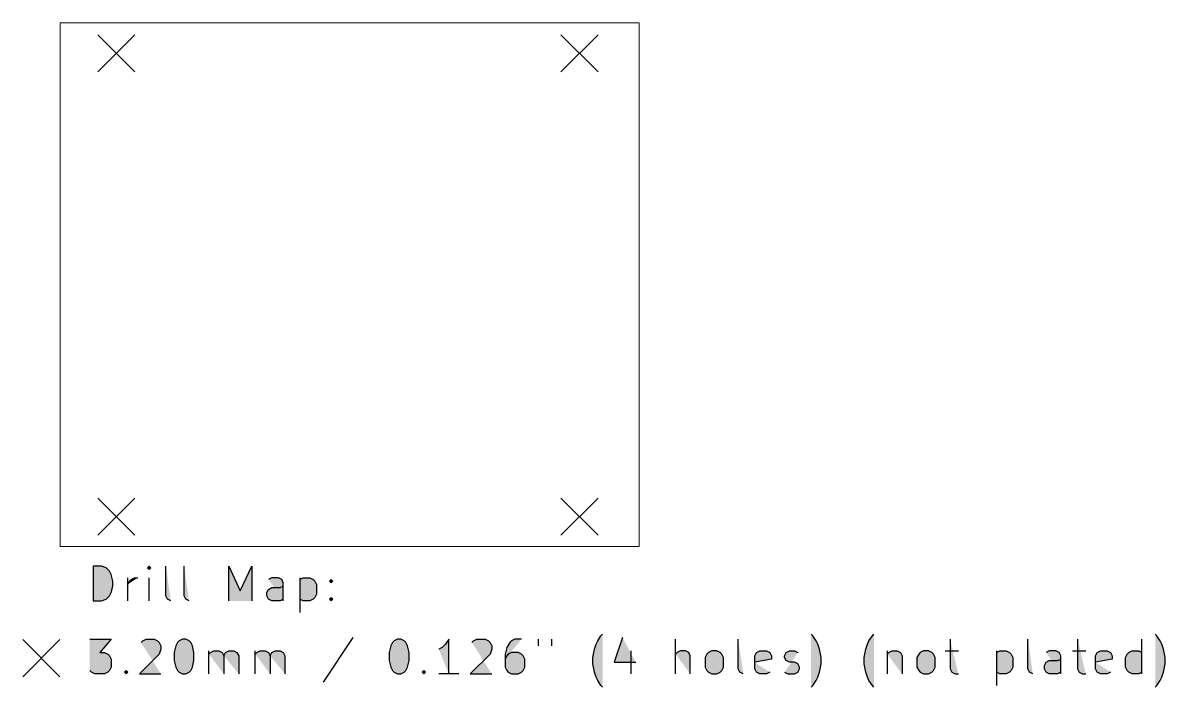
# Model space of a CAD drawing. Header units: millimetres. Extents: x 261 to 540, y 298 to 461.
import ezdxf

# ---------------------------------------------------------------- set-up
doc = ezdxf.new("R2010")
doc.units = ezdxf.units.MM
doc.header["$MEASUREMENT"] = 0
doc.layers.add('Layer 1', color=7, linetype='Continuous', lineweight=0)

# ---------------------------------------------------------------- blocks, each defined once
blk = doc.blocks.new('Block_2')
at = {"layer": 'Layer 1', "transparency": 33554687}
h = blk.add_hatch(color=7, dxfattribs=at)
h.dxf.hatch_style = 2
edge = h.paths.add_edge_path()
edge.add_spline(control_points=[(269.74, 461.02), (269.74, 461.02), (269.74, 332.86), (269.74, 332.86)], knot_values=[0, 0, 0, 0, 1, 1, 1, 1], degree=3, periodic=0)
edge.add_line((269.74, 332.86), (269.74, 461.02))
h = blk.add_hatch(color=7, dxfattribs=at)
h.dxf.hatch_style = 2
edge = h.paths.add_edge_path()
edge.add_spline(control_points=[(269.74, 461.02), (269.74, 461.02), (411.48, 461.02), (411.48, 461.02)], knot_values=[0, 0, 0, 0, 1, 1, 1, 1], degree=3, periodic=0)
edge.add_line((411.48, 461.02), (269.74, 461.02))
h = blk.add_hatch(color=7, dxfattribs=at)
h.dxf.hatch_style = 2
edge = h.paths.add_edge_path()
edge.add_spline(control_points=[(411.48, 332.86), (411.48, 332.86), (411.48, 461.02), (411.48, 461.02)], knot_values=[0, 0, 0, 0, 1, 1, 1, 1], degree=3, periodic=0)
edge.add_line((411.48, 461.02), (411.48, 332.86))
h = blk.add_hatch(color=7, dxfattribs=at)
h.dxf.hatch_style = 2
edge = h.paths.add_edge_path()
edge.add_spline(control_points=[(269.74, 332.86), (269.74, 332.86), (411.48, 332.86), (411.48, 332.86)], knot_values=[0, 0, 0, 0, 1, 1, 1, 1], degree=3, periodic=0)
edge.add_line((411.48, 332.86), (269.74, 332.86))
at = {"layer": 'Layer 1', "color": 7, "lineweight": 5}
for points in [[(269.74, 461.02), (269.74, 461.02), (269.74, 332.86), (269.74, 332.86)], [(269.74, 461.02), (269.74, 461.02), (411.48, 461.02), (411.48, 461.02)], [(411.48, 332.86), (411.48, 332.86), (411.48, 461.02), (411.48, 461.02)], [(269.74, 332.86), (269.74, 332.86), (411.48, 332.86), (411.48, 332.86)]]:
    blk.add_open_spline(points, degree=3, dxfattribs=at)
blk = doc.blocks.new('Block_3')
at = {"layer": 'Layer 1', "transparency": 33554687}
h = blk.add_hatch(color=7, dxfattribs=at)
h.dxf.hatch_style = 2
edge = h.paths.add_edge_path()
edge.add_spline(control_points=[(278.93, 458.1), (278.93, 458.1), (288, 449.03), (288, 449.03)], knot_values=[0, 0, 0, 0, 1, 1, 1, 1], degree=3, periodic=0)
edge.add_line((288, 449.03), (278.93, 458.1))
h = blk.add_hatch(color=7, dxfattribs=at)
h.dxf.hatch_style = 2
edge = h.paths.add_edge_path()
edge.add_spline(control_points=[(288, 458.1), (288, 458.1), (278.93, 449.03), (278.93, 449.03)], knot_values=[0, 0, 0, 0, 1, 1, 1, 1], degree=3, periodic=0)
edge.add_line((278.93, 449.03), (288, 458.1))
h = blk.add_hatch(color=7, dxfattribs=at)
h.dxf.hatch_style = 2
edge = h.paths.add_edge_path()
edge.add_spline(control_points=[(392.31, 458.1), (392.31, 458.1), (401.39, 449.03), (401.39, 449.03)], knot_values=[0, 0, 0, 0, 1, 1, 1, 1], degree=3, periodic=0)
edge.add_line((401.39, 449.03), (392.31, 458.1))
h = blk.add_hatch(color=7, dxfattribs=at)
h.dxf.hatch_style = 2
edge = h.paths.add_edge_path()
edge.add_spline(control_points=[(401.39, 458.1), (401.39, 458.1), (392.31, 449.03), (392.31, 449.03)], knot_values=[0, 0, 0, 0, 1, 1, 1, 1], degree=3, periodic=0)
edge.add_line((392.31, 449.03), (401.39, 458.1))
h = blk.add_hatch(color=7, dxfattribs=at)
h.dxf.hatch_style = 2
edge = h.paths.add_edge_path()
edge.add_spline(control_points=[(278.93, 344.71), (278.93, 344.71), (288, 335.65), (288, 335.65)], knot_values=[0, 0, 0, 0, 1, 1, 1, 1], degree=3, periodic=0)
edge.add_line((288, 335.65), (278.93, 344.71))
h = blk.add_hatch(color=7, dxfattribs=at)
h.dxf.hatch_style = 2
edge = h.paths.add_edge_path()
edge.add_spline(control_points=[(288, 344.71), (288, 344.71), (278.93, 335.65), (278.93, 335.65)], knot_values=[0, 0, 0, 0, 1, 1, 1, 1], degree=3, periodic=0)
edge.add_line((278.93, 335.65), (288, 344.71))
h = blk.add_hatch(color=7, dxfattribs=at)
h.dxf.hatch_style = 2
edge = h.paths.add_edge_path()
edge.add_spline(control_points=[(392.31, 344.71), (392.31, 344.71), (401.39, 335.65), (401.39, 335.65)], knot_values=[0, 0, 0, 0, 1, 1, 1, 1], degree=3, periodic=0)
edge.add_line((401.39, 335.65), (392.31, 344.71))
h = blk.add_hatch(color=7, dxfattribs=at)
h.dxf.hatch_style = 2
edge = h.paths.add_edge_path()
edge.add_spline(control_points=[(401.39, 344.71), (401.39, 344.71), (392.31, 335.65), (392.31, 335.65)], knot_values=[0, 0, 0, 0, 1, 1, 1, 1], degree=3, periodic=0)
edge.add_line((392.31, 335.65), (401.39, 344.71))
at = {"layer": 'Layer 1', "color": 7, "lineweight": 20}
for points in [[(278.93, 458.1), (278.93, 458.1), (288, 449.03), (288, 449.03)], [(288, 458.1), (288, 458.1), (278.93, 449.03), (278.93, 449.03)], [(392.31, 458.1), (392.31, 458.1), (401.39, 449.03), (401.39, 449.03)], [(401.39, 458.1), (401.39, 458.1), (392.31, 449.03), (392.31, 449.03)], [(278.93, 344.71), (278.93, 344.71), (288, 335.65), (288, 335.65)], [(288, 344.71), (288, 344.71), (278.93, 335.65), (278.93, 335.65)], [(392.31, 344.71), (392.31, 344.71), (401.39, 335.65), (401.39, 335.65)], [(401.39, 344.71), (401.39, 344.71), (392.31, 335.65), (392.31, 335.65)]]:
    blk.add_open_spline(points, degree=3, dxfattribs=at)
blk = doc.blocks.new('Block_4')
at = {"layer": 'Layer 1', "transparency": 33554687}
h = blk.add_hatch(color=7, dxfattribs=at)
h.dxf.hatch_style = 2
edge = h.paths.add_edge_path()
edge.add_spline(control_points=[(277.79, 319.59), (277.79, 319.59), (277.79, 328.09), (277.79, 328.09), (277.79, 328.09), (279.82, 328.09), (279.82, 328.09), (279.82, 328.09), (281.03, 327.69), (281.03, 327.69), (281.03, 327.69), (281.84, 326.88), (281.84, 326.88), (281.84, 326.88), (282.25, 326.07), (282.25, 326.07), (282.25, 326.07), (282.65, 324.45), (282.65, 324.45), (282.65, 324.45), (282.65, 323.23), (282.65, 323.23), (282.65, 323.23), (282.25, 321.61), (282.25, 321.61), (282.25, 321.61), (281.84, 320.8), (281.84, 320.8), (281.84, 320.8), (281.03, 319.99), (281.03, 319.99), (281.03, 319.99), (279.82, 319.59), (279.82, 319.59), (279.82, 319.59), (277.79, 319.59), (277.79, 319.59)], knot_values=[0, 0, 0, 0, 1, 1, 1, 2, 2, 2, 3, 3, 3, 4, 4, 4, 5, 5, 5, 6, 6, 6, 7, 7, 7, 8, 8, 8, 9, 9, 9, 10, 10, 10, 11, 11, 11, 12, 12, 12, 12], degree=3, periodic=0)
edge.add_line((277.79, 319.59), (277.79, 319.59))
h = blk.add_hatch(color=7, dxfattribs=at)
h.dxf.hatch_style = 2
edge = h.paths.add_edge_path()
edge.add_spline(control_points=[(291.56, 328.09), (291.56, 328.09), (291.15, 327.69), (291.15, 327.69), (291.15, 327.69), (291.56, 327.28), (291.56, 327.28), (291.56, 327.28), (291.97, 327.69), (291.97, 327.69), (291.97, 327.69), (291.56, 328.09), (291.56, 328.09), (291.56, 328.09), (291.56, 327.28), (291.56, 327.28)], knot_values=[0, 0, 0, 0, 1, 1, 1, 2, 2, 2, 3, 3, 3, 4, 4, 4, 5, 5, 5, 5], degree=3, periodic=0)
edge.add_line((291.56, 327.28), (291.56, 328.09))
h = blk.add_hatch(color=7, dxfattribs=at)
h.dxf.hatch_style = 2
edge = h.paths.add_edge_path()
edge.add_spline(control_points=[(296.83, 319.59), (296.83, 319.59), (296.01, 319.99), (296.01, 319.99), (296.01, 319.99), (295.61, 320.8), (295.61, 320.8), (295.61, 320.8), (295.61, 328.09), (295.61, 328.09)], knot_values=[0, 0, 0, 0, 1, 1, 1, 2, 2, 2, 3, 3, 3, 3], degree=3, periodic=0)
edge.add_line((295.61, 328.09), (296.83, 319.59))
h = blk.add_hatch(color=7, dxfattribs=at)
h.dxf.hatch_style = 2
edge = h.paths.add_edge_path()
edge.add_spline(control_points=[(301.28, 319.59), (301.28, 319.59), (300.47, 319.99), (300.47, 319.99), (300.47, 319.99), (300.07, 320.8), (300.07, 320.8), (300.07, 320.8), (300.07, 328.09), (300.07, 328.09)], knot_values=[0, 0, 0, 0, 1, 1, 1, 2, 2, 2, 3, 3, 3, 3], degree=3, periodic=0)
edge.add_line((300.07, 328.09), (301.28, 319.59))
h = blk.add_hatch(color=7, dxfattribs=at)
h.dxf.hatch_style = 2
edge = h.paths.add_edge_path()
edge.add_spline(control_points=[(311, 319.59), (311, 319.59), (311, 328.09), (311, 328.09), (311, 328.09), (313.83, 322.02), (313.83, 322.02), (313.83, 322.02), (316.67, 328.09), (316.67, 328.09), (316.67, 328.09), (316.67, 319.59), (316.67, 319.59)], knot_values=[0, 0, 0, 0, 1, 1, 1, 2, 2, 2, 3, 3, 3, 4, 4, 4, 4], degree=3, periodic=0)
edge.add_line((316.67, 319.59), (311, 319.59))
h = blk.add_hatch(color=7, dxfattribs=at)
h.dxf.hatch_style = 2
edge = h.paths.add_edge_path()
edge.add_spline(control_points=[(286.29, 319.59), (286.29, 319.59), (286.29, 325.26), (286.29, 325.26)], knot_values=[0, 0, 0, 0, 1, 1, 1, 1], degree=3, periodic=0)
edge.add_line((286.29, 325.26), (286.29, 319.59))
h = blk.add_hatch(color=7, dxfattribs=at)
h.dxf.hatch_style = 2
edge = h.paths.add_edge_path()
edge.add_spline(control_points=[(286.29, 323.64), (286.29, 323.64), (286.7, 324.45), (286.7, 324.45), (286.7, 324.45), (287.11, 324.85), (287.11, 324.85), (287.11, 324.85), (287.91, 325.26), (287.91, 325.26), (287.91, 325.26), (288.73, 325.26), (288.73, 325.26)], knot_values=[0, 0, 0, 0, 1, 1, 1, 2, 2, 2, 3, 3, 3, 4, 4, 4, 4], degree=3, periodic=0)
edge.add_line((288.73, 325.26), (286.29, 323.64))
h = blk.add_hatch(color=7, dxfattribs=at)
h.dxf.hatch_style = 2
edge = h.paths.add_edge_path()
edge.add_spline(control_points=[(291.56, 319.59), (291.56, 319.59), (291.56, 325.26), (291.56, 325.26)], knot_values=[0, 0, 0, 0, 1, 1, 1, 1], degree=3, periodic=0)
edge.add_line((291.56, 325.26), (291.56, 319.59))
h = blk.add_hatch(color=7, dxfattribs=at)
h.dxf.hatch_style = 2
edge = h.paths.add_edge_path()
edge.add_spline(control_points=[(324.36, 319.59), (324.36, 319.59), (324.36, 324.04), (324.36, 324.04), (324.36, 324.04), (323.96, 324.85), (323.96, 324.85), (323.96, 324.85), (323.15, 325.26), (323.15, 325.26), (323.15, 325.26), (321.53, 325.26), (321.53, 325.26), (321.53, 325.26), (320.72, 324.85), (320.72, 324.85)], knot_values=[0, 0, 0, 0, 1, 1, 1, 2, 2, 2, 3, 3, 3, 4, 4, 4, 5, 5, 5, 5], degree=3, periodic=0)
edge.add_line((320.72, 324.85), (324.36, 319.59))
h = blk.add_hatch(color=7, dxfattribs=at)
h.dxf.hatch_style = 2
edge = h.paths.add_edge_path()
edge.add_spline(control_points=[(328.41, 325.26), (328.41, 325.26), (328.41, 316.75), (328.41, 316.75)], knot_values=[0, 0, 0, 0, 1, 1, 1, 1], degree=3, periodic=0)
edge.add_line((328.41, 316.75), (328.41, 325.26))
h = blk.add_hatch(color=7, dxfattribs=at)
h.dxf.hatch_style = 2
edge = h.paths.add_edge_path()
edge.add_spline(control_points=[(328.41, 324.85), (328.41, 324.85), (329.22, 325.26), (329.22, 325.26), (329.22, 325.26), (330.84, 325.26), (330.84, 325.26), (330.84, 325.26), (331.65, 324.85), (331.65, 324.85), (331.65, 324.85), (332.06, 324.45), (332.06, 324.45), (332.06, 324.45), (332.46, 323.64), (332.46, 323.64), (332.46, 323.64), (332.46, 321.21), (332.46, 321.21), (332.46, 321.21), (332.06, 320.4), (332.06, 320.4), (332.06, 320.4), (331.65, 319.99), (331.65, 319.99), (331.65, 319.99), (330.84, 319.59), (330.84, 319.59), (330.84, 319.59), (329.22, 319.59), (329.22, 319.59), (329.22, 319.59), (328.41, 319.99), (328.41, 319.99)], knot_values=[0, 0, 0, 0, 1, 1, 1, 2, 2, 2, 3, 3, 3, 4, 4, 4, 5, 5, 5, 6, 6, 6, 7, 7, 7, 8, 8, 8, 9, 9, 9, 10, 10, 10, 11, 11, 11, 11], degree=3, periodic=0)
edge.add_line((328.41, 319.99), (328.41, 324.85))
h = blk.add_hatch(color=7, dxfattribs=at)
h.dxf.hatch_style = 2
edge = h.paths.add_edge_path()
edge.add_spline(control_points=[(336.1, 324.85), (336.1, 324.85), (336.51, 324.45), (336.51, 324.45), (336.51, 324.45), (336.1, 324.04), (336.1, 324.04), (336.1, 324.04), (335.7, 324.45), (335.7, 324.45), (335.7, 324.45), (336.1, 324.85), (336.1, 324.85), (336.1, 324.85), (336.1, 324.04), (336.1, 324.04)], knot_values=[0, 0, 0, 0, 1, 1, 1, 2, 2, 2, 3, 3, 3, 4, 4, 4, 5, 5, 5, 5], degree=3, periodic=0)
edge.add_line((336.1, 324.04), (336.1, 324.85))
h = blk.add_hatch(color=7, dxfattribs=at)
h.dxf.hatch_style = 2
edge = h.paths.add_edge_path()
edge.add_spline(control_points=[(324.36, 319.99), (324.36, 319.99), (323.55, 319.59), (323.55, 319.59), (323.55, 319.59), (321.53, 319.59), (321.53, 319.59), (321.53, 319.59), (320.72, 319.99), (320.72, 319.99), (320.72, 319.99), (320.31, 320.8), (320.31, 320.8), (320.31, 320.8), (320.31, 321.61), (320.31, 321.61), (320.31, 321.61), (320.72, 322.42), (320.72, 322.42), (320.72, 322.42), (321.53, 322.83), (321.53, 322.83), (321.53, 322.83), (323.55, 322.83), (323.55, 322.83), (323.55, 322.83), (324.36, 323.23), (324.36, 323.23)], knot_values=[0, 0, 0, 0, 1, 1, 1, 2, 2, 2, 3, 3, 3, 4, 4, 4, 5, 5, 5, 6, 6, 6, 7, 7, 7, 8, 8, 8, 9, 9, 9, 9], degree=3, periodic=0)
edge.add_line((324.36, 323.23), (324.36, 319.99))
h = blk.add_hatch(color=7, dxfattribs=at)
h.dxf.hatch_style = 2
edge = h.paths.add_edge_path()
edge.add_spline(control_points=[(336.1, 320.4), (336.1, 320.4), (336.51, 319.99), (336.51, 319.99), (336.51, 319.99), (336.1, 319.59), (336.1, 319.59), (336.1, 319.59), (335.7, 319.99), (335.7, 319.99), (335.7, 319.99), (336.1, 320.4), (336.1, 320.4), (336.1, 320.4), (336.1, 319.59), (336.1, 319.59)], knot_values=[0, 0, 0, 0, 1, 1, 1, 2, 2, 2, 3, 3, 3, 4, 4, 4, 5, 5, 5, 5], degree=3, periodic=0)
edge.add_line((336.1, 319.59), (336.1, 320.4))
h = blk.add_hatch(color=7, dxfattribs=at)
h.dxf.hatch_style = 2
edge = h.paths.add_edge_path()
edge.add_spline(control_points=[(341.37, 310.64), (341.37, 310.64), (334.08, 299.71), (334.08, 299.71)], knot_values=[0, 0, 0, 0, 1, 1, 1, 1], degree=3, periodic=0)
edge.add_line((334.08, 299.71), (341.37, 310.64))
h = blk.add_hatch(color=7, dxfattribs=at)
h.dxf.hatch_style = 2
edge = h.paths.add_edge_path()
edge.add_spline(control_points=[(402.52, 298.49), (402.52, 298.49), (402.11, 298.89), (402.11, 298.89), (402.11, 298.89), (401.3, 300.11), (401.3, 300.11), (401.3, 300.11), (400.9, 300.92), (400.9, 300.92), (400.9, 300.92), (400.49, 302.13), (400.49, 302.13), (400.49, 302.13), (400.09, 304.16), (400.09, 304.16), (400.09, 304.16), (400.09, 305.78), (400.09, 305.78), (400.09, 305.78), (400.49, 307.8), (400.49, 307.8), (400.49, 307.8), (400.9, 309.02), (400.9, 309.02), (400.9, 309.02), (401.3, 309.83), (401.3, 309.83), (401.3, 309.83), (402.11, 311.04), (402.11, 311.04), (402.11, 311.04), (402.52, 311.45), (402.52, 311.45)], knot_values=[0, 0, 0, 0, 1, 1, 1, 2, 2, 2, 3, 3, 3, 4, 4, 4, 5, 5, 5, 6, 6, 6, 7, 7, 7, 8, 8, 8, 9, 9, 9, 10, 10, 10, 11, 11, 11, 11], degree=3, periodic=0)
edge.add_line((402.52, 311.45), (402.52, 298.49))
h = blk.add_hatch(color=7, dxfattribs=at)
h.dxf.hatch_style = 2
edge = h.paths.add_edge_path()
edge.add_spline(control_points=[(407.38, 310.64), (407.38, 310.64), (405.35, 304.57), (405.35, 304.57), (405.35, 304.57), (410.62, 304.57), (410.62, 304.57)], knot_values=[0, 0, 0, 0, 1, 1, 1, 2, 2, 2, 2], degree=3, periodic=0)
edge.add_line((410.62, 304.57), (407.38, 310.64))
h = blk.add_hatch(color=7, dxfattribs=at)
h.dxf.hatch_style = 2
edge = h.paths.add_edge_path()
edge.add_spline(control_points=[(453.54, 298.49), (453.54, 298.49), (453.95, 298.89), (453.95, 298.89), (453.95, 298.89), (454.75, 300.11), (454.75, 300.11), (454.75, 300.11), (455.16, 300.92), (455.16, 300.92), (455.16, 300.92), (455.57, 302.13), (455.57, 302.13), (455.57, 302.13), (455.97, 304.16), (455.97, 304.16), (455.97, 304.16), (455.97, 305.78), (455.97, 305.78), (455.97, 305.78), (455.57, 307.8), (455.57, 307.8), (455.57, 307.8), (455.16, 309.02), (455.16, 309.02), (455.16, 309.02), (454.75, 309.83), (454.75, 309.83), (454.75, 309.83), (453.95, 311.04), (453.95, 311.04), (453.95, 311.04), (453.54, 311.45), (453.54, 311.45)], knot_values=[0, 0, 0, 0, 1, 1, 1, 2, 2, 2, 3, 3, 3, 4, 4, 4, 5, 5, 5, 6, 6, 6, 7, 7, 7, 8, 8, 8, 9, 9, 9, 10, 10, 10, 11, 11, 11, 11], degree=3, periodic=0)
edge.add_line((453.54, 311.45), (453.54, 298.49))
h = blk.add_hatch(color=7, dxfattribs=at)
h.dxf.hatch_style = 2
edge = h.paths.add_edge_path()
edge.add_spline(control_points=[(468.93, 298.49), (468.93, 298.49), (468.53, 298.89), (468.53, 298.89), (468.53, 298.89), (467.71, 300.11), (467.71, 300.11), (467.71, 300.11), (467.31, 300.92), (467.31, 300.92), (467.31, 300.92), (466.91, 302.13), (466.91, 302.13), (466.91, 302.13), (466.5, 304.16), (466.5, 304.16), (466.5, 304.16), (466.5, 305.78), (466.5, 305.78), (466.5, 305.78), (466.91, 307.8), (466.91, 307.8), (466.91, 307.8), (467.31, 309.02), (467.31, 309.02), (467.31, 309.02), (467.71, 309.83), (467.71, 309.83), (467.71, 309.83), (468.53, 311.04), (468.53, 311.04), (468.53, 311.04), (468.93, 311.45), (468.93, 311.45)], knot_values=[0, 0, 0, 0, 1, 1, 1, 2, 2, 2, 3, 3, 3, 4, 4, 4, 5, 5, 5, 6, 6, 6, 7, 7, 7, 8, 8, 8, 9, 9, 9, 10, 10, 10, 11, 11, 11, 11], degree=3, periodic=0)
edge.add_line((468.93, 311.45), (468.93, 298.49))
h = blk.add_hatch(color=7, dxfattribs=at)
h.dxf.hatch_style = 2
edge = h.paths.add_edge_path()
edge.add_spline(control_points=[(537.77, 298.49), (537.77, 298.49), (538.18, 298.89), (538.18, 298.89), (538.18, 298.89), (538.98, 300.11), (538.98, 300.11), (538.98, 300.11), (539.39, 300.92), (539.39, 300.92), (539.39, 300.92), (539.79, 302.13), (539.79, 302.13), (539.79, 302.13), (540.2, 304.16), (540.2, 304.16), (540.2, 304.16), (540.2, 305.78), (540.2, 305.78), (540.2, 305.78), (539.79, 307.8), (539.79, 307.8), (539.79, 307.8), (539.39, 309.02), (539.39, 309.02), (539.39, 309.02), (538.98, 309.83), (538.98, 309.83), (538.98, 309.83), (538.18, 311.04), (538.18, 311.04), (538.18, 311.04), (537.77, 311.45), (537.77, 311.45)], knot_values=[0, 0, 0, 0, 1, 1, 1, 2, 2, 2, 3, 3, 3, 4, 4, 4, 5, 5, 5, 6, 6, 6, 7, 7, 7, 8, 8, 8, 9, 9, 9, 10, 10, 10, 11, 11, 11, 11], degree=3, periodic=0)
edge.add_line((537.77, 311.45), (537.77, 298.49))
h = blk.add_hatch(color=7, dxfattribs=at)
h.dxf.hatch_style = 2
edge = h.paths.add_edge_path()
edge.add_spline(control_points=[(260.6, 310.11), (260.6, 310.11), (269.68, 301.04), (269.68, 301.04)], knot_values=[0, 0, 0, 0, 1, 1, 1, 1], degree=3, periodic=0)
edge.add_line((269.68, 301.04), (260.6, 310.11))
h = blk.add_hatch(color=7, dxfattribs=at)
h.dxf.hatch_style = 2
edge = h.paths.add_edge_path()
edge.add_spline(control_points=[(269.68, 310.11), (269.68, 310.11), (260.6, 301.04), (260.6, 301.04)], knot_values=[0, 0, 0, 0, 1, 1, 1, 1], degree=3, periodic=0)
edge.add_line((260.6, 301.04), (269.68, 310.11))
h = blk.add_hatch(color=7, dxfattribs=at)
h.dxf.hatch_style = 2
edge = h.paths.add_edge_path()
edge.add_spline(control_points=[(276.98, 310.23), (276.98, 310.23), (282.25, 310.23), (282.25, 310.23), (282.25, 310.23), (279.41, 306.99), (279.41, 306.99), (279.41, 306.99), (280.63, 306.99), (280.63, 306.99), (280.63, 306.99), (281.43, 306.59), (281.43, 306.59), (281.43, 306.59), (281.84, 306.18), (281.84, 306.18), (281.84, 306.18), (282.25, 305.37), (282.25, 305.37), (282.25, 305.37), (282.25, 303.35), (282.25, 303.35), (282.25, 303.35), (281.84, 302.54), (281.84, 302.54), (281.84, 302.54), (281.43, 302.13), (281.43, 302.13), (281.43, 302.13), (280.63, 301.73), (280.63, 301.73), (280.63, 301.73), (278.2, 301.73), (278.2, 301.73), (278.2, 301.73), (277.39, 302.13), (277.39, 302.13), (277.39, 302.13), (276.98, 302.54), (276.98, 302.54)], knot_values=[0, 0, 0, 0, 1, 1, 1, 2, 2, 2, 3, 3, 3, 4, 4, 4, 5, 5, 5, 6, 6, 6, 7, 7, 7, 8, 8, 8, 9, 9, 9, 10, 10, 10, 11, 11, 11, 12, 12, 12, 13, 13, 13, 13], degree=3, periodic=0)
edge.add_line((276.98, 302.54), (276.98, 310.23))
h = blk.add_hatch(color=7, dxfattribs=at)
h.dxf.hatch_style = 2
edge = h.paths.add_edge_path()
edge.add_spline(control_points=[(289.53, 309.42), (289.53, 309.42), (289.94, 309.83), (289.94, 309.83), (289.94, 309.83), (290.75, 310.23), (290.75, 310.23), (290.75, 310.23), (292.77, 310.23), (292.77, 310.23), (292.77, 310.23), (293.59, 309.83), (293.59, 309.83), (293.59, 309.83), (293.99, 309.42), (293.99, 309.42), (293.99, 309.42), (294.39, 308.61), (294.39, 308.61), (294.39, 308.61), (294.39, 307.8), (294.39, 307.8), (294.39, 307.8), (293.99, 306.59), (293.99, 306.59), (293.99, 306.59), (289.13, 301.73), (289.13, 301.73), (289.13, 301.73), (294.39, 301.73), (294.39, 301.73)], knot_values=[0, 0, 0, 0, 1, 1, 1, 2, 2, 2, 3, 3, 3, 4, 4, 4, 5, 5, 5, 6, 6, 6, 7, 7, 7, 8, 8, 8, 9, 9, 9, 10, 10, 10, 10], degree=3, periodic=0)
edge.add_line((294.39, 301.73), (289.53, 309.42))
h = blk.add_hatch(color=7, dxfattribs=at)
h.dxf.hatch_style = 2
edge = h.paths.add_edge_path()
edge.add_spline(control_points=[(299.66, 310.23), (299.66, 310.23), (300.47, 310.23), (300.47, 310.23), (300.47, 310.23), (301.28, 309.83), (301.28, 309.83), (301.28, 309.83), (301.69, 309.42), (301.69, 309.42), (301.69, 309.42), (302.09, 308.61), (302.09, 308.61), (302.09, 308.61), (302.49, 306.99), (302.49, 306.99), (302.49, 306.99), (302.49, 304.97), (302.49, 304.97), (302.49, 304.97), (302.09, 303.35), (302.09, 303.35), (302.09, 303.35), (301.69, 302.54), (301.69, 302.54), (301.69, 302.54), (301.28, 302.13), (301.28, 302.13), (301.28, 302.13), (300.47, 301.73), (300.47, 301.73), (300.47, 301.73), (299.66, 301.73), (299.66, 301.73), (299.66, 301.73), (298.85, 302.13), (298.85, 302.13), (298.85, 302.13), (298.45, 302.54), (298.45, 302.54), (298.45, 302.54), (298.04, 303.35), (298.04, 303.35), (298.04, 303.35), (297.63, 304.97), (297.63, 304.97), (297.63, 304.97), (297.63, 306.99), (297.63, 306.99), (297.63, 306.99), (298.04, 308.61), (298.04, 308.61), (298.04, 308.61), (298.45, 309.42), (298.45, 309.42), (298.45, 309.42), (298.85, 309.83), (298.85, 309.83), (298.85, 309.83), (299.66, 310.23), (299.66, 310.23)], knot_values=[0, 0, 0, 0, 1, 1, 1, 2, 2, 2, 3, 3, 3, 4, 4, 4, 5, 5, 5, 6, 6, 6, 7, 7, 7, 8, 8, 8, 9, 9, 9, 10, 10, 10, 11, 11, 11, 12, 12, 12, 13, 13, 13, 14, 14, 14, 15, 15, 15, 16, 16, 16, 17, 17, 17, 18, 18, 18, 19, 19, 19, 20, 20, 20, 20], degree=3, periodic=0)
edge.add_line((299.66, 310.23), (299.66, 310.23))
h = blk.add_hatch(color=7, dxfattribs=at)
h.dxf.hatch_style = 2
edge = h.paths.add_edge_path()
edge.add_spline(control_points=[(352.3, 310.23), (352.3, 310.23), (353.11, 310.23), (353.11, 310.23), (353.11, 310.23), (353.92, 309.83), (353.92, 309.83), (353.92, 309.83), (354.33, 309.42), (354.33, 309.42), (354.33, 309.42), (354.73, 308.61), (354.73, 308.61), (354.73, 308.61), (355.14, 306.99), (355.14, 306.99), (355.14, 306.99), (355.14, 304.97), (355.14, 304.97), (355.14, 304.97), (354.73, 303.35), (354.73, 303.35), (354.73, 303.35), (354.33, 302.54), (354.33, 302.54), (354.33, 302.54), (353.92, 302.13), (353.92, 302.13), (353.92, 302.13), (353.11, 301.73), (353.11, 301.73), (353.11, 301.73), (352.3, 301.73), (352.3, 301.73), (352.3, 301.73), (351.5, 302.13), (351.5, 302.13), (351.5, 302.13), (351.09, 302.54), (351.09, 302.54), (351.09, 302.54), (350.68, 303.35), (350.68, 303.35), (350.68, 303.35), (350.28, 304.97), (350.28, 304.97), (350.28, 304.97), (350.28, 306.99), (350.28, 306.99), (350.28, 306.99), (350.68, 308.61), (350.68, 308.61), (350.68, 308.61), (351.09, 309.42), (351.09, 309.42), (351.09, 309.42), (351.5, 309.83), (351.5, 309.83), (351.5, 309.83), (352.3, 310.23), (352.3, 310.23)], knot_values=[0, 0, 0, 0, 1, 1, 1, 2, 2, 2, 3, 3, 3, 4, 4, 4, 5, 5, 5, 6, 6, 6, 7, 7, 7, 8, 8, 8, 9, 9, 9, 10, 10, 10, 11, 11, 11, 12, 12, 12, 13, 13, 13, 14, 14, 14, 15, 15, 15, 16, 16, 16, 17, 17, 17, 18, 18, 18, 19, 19, 19, 20, 20, 20, 20], degree=3, periodic=0)
edge.add_line((352.3, 310.23), (352.3, 310.23))
h = blk.add_hatch(color=7, dxfattribs=at)
h.dxf.hatch_style = 2
edge = h.paths.add_edge_path()
edge.add_spline(control_points=[(364.86, 301.73), (364.86, 301.73), (364.86, 310.23), (364.86, 310.23), (364.86, 310.23), (364.05, 309.02), (364.05, 309.02), (364.05, 309.02), (363.24, 308.21), (363.24, 308.21), (363.24, 308.21), (362.43, 307.8), (362.43, 307.8)], knot_values=[0, 0, 0, 0, 1, 1, 1, 2, 2, 2, 3, 3, 3, 4, 4, 4, 4], degree=3, periodic=0)
edge.add_line((362.43, 307.8), (364.86, 301.73))
h = blk.add_hatch(color=7, dxfattribs=at)
h.dxf.hatch_style = 2
edge = h.paths.add_edge_path()
edge.add_spline(control_points=[(370.53, 309.42), (370.53, 309.42), (370.93, 309.83), (370.93, 309.83), (370.93, 309.83), (371.74, 310.23), (371.74, 310.23), (371.74, 310.23), (373.77, 310.23), (373.77, 310.23), (373.77, 310.23), (374.57, 309.83), (374.57, 309.83), (374.57, 309.83), (374.98, 309.42), (374.98, 309.42), (374.98, 309.42), (375.39, 308.61), (375.39, 308.61), (375.39, 308.61), (375.39, 307.8), (375.39, 307.8), (375.39, 307.8), (374.98, 306.59), (374.98, 306.59), (374.98, 306.59), (370.12, 301.73), (370.12, 301.73), (370.12, 301.73), (375.39, 301.73), (375.39, 301.73)], knot_values=[0, 0, 0, 0, 1, 1, 1, 2, 2, 2, 3, 3, 3, 4, 4, 4, 5, 5, 5, 6, 6, 6, 7, 7, 7, 8, 8, 8, 9, 9, 9, 10, 10, 10, 10], degree=3, periodic=0)
edge.add_line((375.39, 301.73), (370.53, 309.42))
h = blk.add_hatch(color=7, dxfattribs=at)
h.dxf.hatch_style = 2
edge = h.paths.add_edge_path()
edge.add_spline(control_points=[(382.67, 310.23), (382.67, 310.23), (381.05, 310.23), (381.05, 310.23), (381.05, 310.23), (380.25, 309.83), (380.25, 309.83), (380.25, 309.83), (379.84, 309.42), (379.84, 309.42), (379.84, 309.42), (379.03, 308.21), (379.03, 308.21), (379.03, 308.21), (378.63, 306.59), (378.63, 306.59), (378.63, 306.59), (378.63, 303.35), (378.63, 303.35), (378.63, 303.35), (379.03, 302.54), (379.03, 302.54), (379.03, 302.54), (379.43, 302.13), (379.43, 302.13), (379.43, 302.13), (380.25, 301.73), (380.25, 301.73), (380.25, 301.73), (381.87, 301.73), (381.87, 301.73), (381.87, 301.73), (382.67, 302.13), (382.67, 302.13), (382.67, 302.13), (383.08, 302.54), (383.08, 302.54), (383.08, 302.54), (383.49, 303.35), (383.49, 303.35), (383.49, 303.35), (383.49, 305.37), (383.49, 305.37), (383.49, 305.37), (383.08, 306.18), (383.08, 306.18), (383.08, 306.18), (382.67, 306.59), (382.67, 306.59), (382.67, 306.59), (381.87, 306.99), (381.87, 306.99), (381.87, 306.99), (380.25, 306.99), (380.25, 306.99), (380.25, 306.99), (379.43, 306.59), (379.43, 306.59), (379.43, 306.59), (379.03, 306.18), (379.03, 306.18), (379.03, 306.18), (378.63, 305.37), (378.63, 305.37)], knot_values=[0, 0, 0, 0, 1, 1, 1, 2, 2, 2, 3, 3, 3, 4, 4, 4, 5, 5, 5, 6, 6, 6, 7, 7, 7, 8, 8, 8, 9, 9, 9, 10, 10, 10, 11, 11, 11, 12, 12, 12, 13, 13, 13, 14, 14, 14, 15, 15, 15, 16, 16, 16, 17, 17, 17, 18, 18, 18, 19, 19, 19, 20, 20, 20, 21, 21, 21, 21], degree=3, periodic=0)
edge.add_line((378.63, 305.37), (382.67, 310.23))
h = blk.add_hatch(color=7, dxfattribs=at)
h.dxf.hatch_style = 2
edge = h.paths.add_edge_path()
edge.add_spline(control_points=[(386.73, 310.23), (386.73, 310.23), (386.73, 308.61), (386.73, 308.61)], knot_values=[0, 0, 0, 0, 1, 1, 1, 1], degree=3, periodic=0)
edge.add_line((386.73, 308.61), (386.73, 310.23))
h = blk.add_hatch(color=7, dxfattribs=at)
h.dxf.hatch_style = 2
edge = h.paths.add_edge_path()
edge.add_spline(control_points=[(389.97, 310.23), (389.97, 310.23), (389.97, 308.61), (389.97, 308.61)], knot_values=[0, 0, 0, 0, 1, 1, 1, 1], degree=3, periodic=0)
edge.add_line((389.97, 308.61), (389.97, 310.23))
h = blk.add_hatch(color=7, dxfattribs=at)
h.dxf.hatch_style = 2
edge = h.paths.add_edge_path()
edge.add_spline(control_points=[(420.34, 301.73), (420.34, 301.73), (420.34, 310.23), (420.34, 310.23)], knot_values=[0, 0, 0, 0, 1, 1, 1, 1], degree=3, periodic=0)
edge.add_line((420.34, 310.23), (420.34, 301.73))
h = blk.add_hatch(color=7, dxfattribs=at)
h.dxf.hatch_style = 2
edge = h.paths.add_edge_path()
edge.add_spline(control_points=[(436.94, 301.73), (436.94, 301.73), (436.13, 302.13), (436.13, 302.13), (436.13, 302.13), (435.72, 302.95), (435.72, 302.95), (435.72, 302.95), (435.72, 310.23), (435.72, 310.23)], knot_values=[0, 0, 0, 0, 1, 1, 1, 2, 2, 2, 3, 3, 3, 3], degree=3, periodic=0)
edge.add_line((435.72, 310.23), (436.94, 301.73))
h = blk.add_hatch(color=7, dxfattribs=at)
h.dxf.hatch_style = 2
edge = h.paths.add_edge_path()
edge.add_spline(control_points=[(487.55, 310.23), (487.55, 310.23), (487.55, 302.95), (487.55, 302.95), (487.55, 302.95), (487.96, 302.13), (487.96, 302.13), (487.96, 302.13), (488.77, 301.73), (488.77, 301.73), (488.77, 301.73), (489.58, 301.73), (489.58, 301.73)], knot_values=[0, 0, 0, 0, 1, 1, 1, 2, 2, 2, 3, 3, 3, 4, 4, 4, 4], degree=3, periodic=0)
edge.add_line((489.58, 301.73), (487.55, 310.23))
h = blk.add_hatch(color=7, dxfattribs=at)
h.dxf.hatch_style = 2
edge = h.paths.add_edge_path()
edge.add_spline(control_points=[(507.8, 301.73), (507.8, 301.73), (506.99, 302.13), (506.99, 302.13), (506.99, 302.13), (506.59, 302.95), (506.59, 302.95), (506.59, 302.95), (506.59, 310.23), (506.59, 310.23)], knot_values=[0, 0, 0, 0, 1, 1, 1, 2, 2, 2, 3, 3, 3, 3], degree=3, periodic=0)
edge.add_line((506.59, 310.23), (507.8, 301.73))
h = blk.add_hatch(color=7, dxfattribs=at)
h.dxf.hatch_style = 2
edge = h.paths.add_edge_path()
edge.add_spline(control_points=[(518.74, 310.23), (518.74, 310.23), (518.74, 302.95), (518.74, 302.95), (518.74, 302.95), (519.14, 302.13), (519.14, 302.13), (519.14, 302.13), (519.95, 301.73), (519.95, 301.73), (519.95, 301.73), (520.76, 301.73), (520.76, 301.73)], knot_values=[0, 0, 0, 0, 1, 1, 1, 2, 2, 2, 3, 3, 3, 4, 4, 4, 4], degree=3, periodic=0)
edge.add_line((520.76, 301.73), (518.74, 310.23))
h = blk.add_hatch(color=7, dxfattribs=at)
h.dxf.hatch_style = 2
edge = h.paths.add_edge_path()
edge.add_spline(control_points=[(534.53, 301.73), (534.53, 301.73), (534.53, 310.23), (534.53, 310.23)], knot_values=[0, 0, 0, 0, 1, 1, 1, 1], degree=3, periodic=0)
edge.add_line((534.53, 310.23), (534.53, 301.73))
h = blk.add_hatch(color=7, dxfattribs=at)
h.dxf.hatch_style = 2
edge = h.paths.add_edge_path()
edge.add_spline(control_points=[(306.14, 301.73), (306.14, 301.73), (306.14, 307.4), (306.14, 307.4)], knot_values=[0, 0, 0, 0, 1, 1, 1, 1], degree=3, periodic=0)
edge.add_line((306.14, 307.4), (306.14, 301.73))
h = blk.add_hatch(color=7, dxfattribs=at)
h.dxf.hatch_style = 2
edge = h.paths.add_edge_path()
edge.add_spline(control_points=[(306.14, 306.59), (306.14, 306.59), (306.55, 306.99), (306.55, 306.99), (306.55, 306.99), (307.35, 307.4), (307.35, 307.4), (307.35, 307.4), (308.57, 307.4), (308.57, 307.4), (308.57, 307.4), (309.38, 306.99), (309.38, 306.99), (309.38, 306.99), (309.78, 306.18), (309.78, 306.18), (309.78, 306.18), (309.78, 301.73), (309.78, 301.73)], knot_values=[0, 0, 0, 0, 1, 1, 1, 2, 2, 2, 3, 3, 3, 4, 4, 4, 5, 5, 5, 6, 6, 6, 6], degree=3, periodic=0)
edge.add_line((309.78, 301.73), (306.14, 306.59))
h = blk.add_hatch(color=7, dxfattribs=at)
h.dxf.hatch_style = 2
edge = h.paths.add_edge_path()
edge.add_spline(control_points=[(309.78, 306.18), (309.78, 306.18), (310.19, 306.99), (310.19, 306.99), (310.19, 306.99), (311, 307.4), (311, 307.4), (311, 307.4), (312.21, 307.4), (312.21, 307.4), (312.21, 307.4), (313.02, 306.99), (313.02, 306.99), (313.02, 306.99), (313.43, 306.18), (313.43, 306.18), (313.43, 306.18), (313.43, 301.73), (313.43, 301.73)], knot_values=[0, 0, 0, 0, 1, 1, 1, 2, 2, 2, 3, 3, 3, 4, 4, 4, 5, 5, 5, 6, 6, 6, 6], degree=3, periodic=0)
edge.add_line((313.43, 301.73), (309.78, 306.18))
h = blk.add_hatch(color=7, dxfattribs=at)
h.dxf.hatch_style = 2
edge = h.paths.add_edge_path()
edge.add_spline(control_points=[(317.48, 301.73), (317.48, 301.73), (317.48, 307.4), (317.48, 307.4)], knot_values=[0, 0, 0, 0, 1, 1, 1, 1], degree=3, periodic=0)
edge.add_line((317.48, 307.4), (317.48, 301.73))
h = blk.add_hatch(color=7, dxfattribs=at)
h.dxf.hatch_style = 2
edge = h.paths.add_edge_path()
edge.add_spline(control_points=[(317.48, 306.59), (317.48, 306.59), (317.88, 306.99), (317.88, 306.99), (317.88, 306.99), (318.69, 307.4), (318.69, 307.4), (318.69, 307.4), (319.91, 307.4), (319.91, 307.4), (319.91, 307.4), (320.72, 306.99), (320.72, 306.99), (320.72, 306.99), (321.12, 306.18), (321.12, 306.18), (321.12, 306.18), (321.12, 301.73), (321.12, 301.73)], knot_values=[0, 0, 0, 0, 1, 1, 1, 2, 2, 2, 3, 3, 3, 4, 4, 4, 5, 5, 5, 6, 6, 6, 6], degree=3, periodic=0)
edge.add_line((321.12, 301.73), (317.48, 306.59))
h = blk.add_hatch(color=7, dxfattribs=at)
h.dxf.hatch_style = 2
edge = h.paths.add_edge_path()
edge.add_spline(control_points=[(321.12, 306.18), (321.12, 306.18), (321.53, 306.99), (321.53, 306.99), (321.53, 306.99), (322.34, 307.4), (322.34, 307.4), (322.34, 307.4), (323.55, 307.4), (323.55, 307.4), (323.55, 307.4), (324.36, 306.99), (324.36, 306.99), (324.36, 306.99), (324.76, 306.18), (324.76, 306.18), (324.76, 306.18), (324.76, 301.73), (324.76, 301.73)], knot_values=[0, 0, 0, 0, 1, 1, 1, 2, 2, 2, 3, 3, 3, 4, 4, 4, 5, 5, 5, 6, 6, 6, 6], degree=3, periodic=0)
edge.add_line((324.76, 301.73), (321.12, 306.18))
h = blk.add_hatch(color=7, dxfattribs=at)
h.dxf.hatch_style = 2
edge = h.paths.add_edge_path()
edge.add_spline(control_points=[(409.4, 307.4), (409.4, 307.4), (409.4, 301.73), (409.4, 301.73)], knot_values=[0, 0, 0, 0, 1, 1, 1, 1], degree=3, periodic=0)
edge.add_line((409.4, 301.73), (409.4, 307.4))
h = blk.add_hatch(color=7, dxfattribs=at)
h.dxf.hatch_style = 2
edge = h.paths.add_edge_path()
edge.add_spline(control_points=[(423.98, 301.73), (423.98, 301.73), (423.98, 306.18), (423.98, 306.18), (423.98, 306.18), (423.58, 306.99), (423.58, 306.99), (423.58, 306.99), (422.76, 307.4), (422.76, 307.4), (422.76, 307.4), (421.55, 307.4), (421.55, 307.4), (421.55, 307.4), (420.74, 306.99), (420.74, 306.99), (420.74, 306.99), (420.34, 306.59), (420.34, 306.59)], knot_values=[0, 0, 0, 0, 1, 1, 1, 2, 2, 2, 3, 3, 3, 4, 4, 4, 5, 5, 5, 6, 6, 6, 6], degree=3, periodic=0)
edge.add_line((420.34, 306.59), (423.98, 301.73))
h = blk.add_hatch(color=7, dxfattribs=at)
h.dxf.hatch_style = 2
edge = h.paths.add_edge_path()
edge.add_spline(control_points=[(429.24, 301.73), (429.24, 301.73), (428.44, 302.13), (428.44, 302.13), (428.44, 302.13), (428.03, 302.54), (428.03, 302.54), (428.03, 302.54), (427.62, 303.35), (427.62, 303.35), (427.62, 303.35), (427.62, 305.78), (427.62, 305.78), (427.62, 305.78), (428.03, 306.59), (428.03, 306.59), (428.03, 306.59), (428.44, 306.99), (428.44, 306.99), (428.44, 306.99), (429.24, 307.4), (429.24, 307.4), (429.24, 307.4), (430.46, 307.4), (430.46, 307.4), (430.46, 307.4), (431.27, 306.99), (431.27, 306.99), (431.27, 306.99), (431.68, 306.59), (431.68, 306.59), (431.68, 306.59), (432.08, 305.78), (432.08, 305.78), (432.08, 305.78), (432.08, 303.35), (432.08, 303.35), (432.08, 303.35), (431.68, 302.54), (431.68, 302.54), (431.68, 302.54), (431.27, 302.13), (431.27, 302.13), (431.27, 302.13), (430.46, 301.73), (430.46, 301.73), (430.46, 301.73), (429.24, 301.73), (429.24, 301.73)], knot_values=[0, 0, 0, 0, 1, 1, 1, 2, 2, 2, 3, 3, 3, 4, 4, 4, 5, 5, 5, 6, 6, 6, 7, 7, 7, 8, 8, 8, 9, 9, 9, 10, 10, 10, 11, 11, 11, 12, 12, 12, 13, 13, 13, 14, 14, 14, 15, 15, 15, 16, 16, 16, 16], degree=3, periodic=0)
edge.add_line((429.24, 301.73), (429.24, 301.73))
h = blk.add_hatch(color=7, dxfattribs=at)
h.dxf.hatch_style = 2
edge = h.paths.add_edge_path()
edge.add_spline(control_points=[(443.42, 302.13), (443.42, 302.13), (442.61, 301.73), (442.61, 301.73), (442.61, 301.73), (440.99, 301.73), (440.99, 301.73), (440.99, 301.73), (440.18, 302.13), (440.18, 302.13), (440.18, 302.13), (439.77, 302.95), (439.77, 302.95), (439.77, 302.95), (439.77, 306.18), (439.77, 306.18), (439.77, 306.18), (440.18, 306.99), (440.18, 306.99), (440.18, 306.99), (440.99, 307.4), (440.99, 307.4), (440.99, 307.4), (442.61, 307.4), (442.61, 307.4), (442.61, 307.4), (443.42, 306.99), (443.42, 306.99), (443.42, 306.99), (443.82, 306.18), (443.82, 306.18), (443.82, 306.18), (443.82, 305.37), (443.82, 305.37), (443.82, 305.37), (439.77, 304.57), (439.77, 304.57)], knot_values=[0, 0, 0, 0, 1, 1, 1, 2, 2, 2, 3, 3, 3, 4, 4, 4, 5, 5, 5, 6, 6, 6, 7, 7, 7, 8, 8, 8, 9, 9, 9, 10, 10, 10, 11, 11, 11, 12, 12, 12, 12], degree=3, periodic=0)
edge.add_line((439.77, 304.57), (443.42, 302.13))
h = blk.add_hatch(color=7, dxfattribs=at)
h.dxf.hatch_style = 2
edge = h.paths.add_edge_path()
edge.add_spline(control_points=[(447.06, 302.13), (447.06, 302.13), (447.87, 301.73), (447.87, 301.73), (447.87, 301.73), (449.49, 301.73), (449.49, 301.73), (449.49, 301.73), (450.3, 302.13), (450.3, 302.13), (450.3, 302.13), (450.71, 302.95), (450.71, 302.95), (450.71, 302.95), (450.71, 303.35), (450.71, 303.35), (450.71, 303.35), (450.3, 304.16), (450.3, 304.16), (450.3, 304.16), (449.49, 304.57), (449.49, 304.57), (449.49, 304.57), (448.28, 304.57), (448.28, 304.57), (448.28, 304.57), (447.47, 304.97), (447.47, 304.97), (447.47, 304.97), (447.06, 305.78), (447.06, 305.78), (447.06, 305.78), (447.06, 306.18), (447.06, 306.18), (447.06, 306.18), (447.47, 306.99), (447.47, 306.99), (447.47, 306.99), (448.28, 307.4), (448.28, 307.4), (448.28, 307.4), (449.49, 307.4), (449.49, 307.4), (449.49, 307.4), (450.3, 306.99), (450.3, 306.99)], knot_values=[0, 0, 0, 0, 1, 1, 1, 2, 2, 2, 3, 3, 3, 4, 4, 4, 5, 5, 5, 6, 6, 6, 7, 7, 7, 8, 8, 8, 9, 9, 9, 10, 10, 10, 11, 11, 11, 12, 12, 12, 13, 13, 13, 14, 14, 14, 15, 15, 15, 15], degree=3, periodic=0)
edge.add_line((450.3, 306.99), (447.06, 302.13))
h = blk.add_hatch(color=7, dxfattribs=at)
h.dxf.hatch_style = 2
edge = h.paths.add_edge_path()
edge.add_spline(control_points=[(472.17, 307.4), (472.17, 307.4), (472.17, 301.73), (472.17, 301.73)], knot_values=[0, 0, 0, 0, 1, 1, 1, 1], degree=3, periodic=0)
edge.add_line((472.17, 301.73), (472.17, 307.4))
h = blk.add_hatch(color=7, dxfattribs=at)
h.dxf.hatch_style = 2
edge = h.paths.add_edge_path()
edge.add_spline(control_points=[(472.17, 306.59), (472.17, 306.59), (472.57, 306.99), (472.57, 306.99), (472.57, 306.99), (473.39, 307.4), (473.39, 307.4), (473.39, 307.4), (474.59, 307.4), (474.59, 307.4), (474.59, 307.4), (475.41, 306.99), (475.41, 306.99), (475.41, 306.99), (475.81, 306.18), (475.81, 306.18), (475.81, 306.18), (475.81, 301.73), (475.81, 301.73)], knot_values=[0, 0, 0, 0, 1, 1, 1, 2, 2, 2, 3, 3, 3, 4, 4, 4, 5, 5, 5, 6, 6, 6, 6], degree=3, periodic=0)
edge.add_line((475.81, 301.73), (472.17, 306.59))
h = blk.add_hatch(color=7, dxfattribs=at)
h.dxf.hatch_style = 2
edge = h.paths.add_edge_path()
edge.add_spline(control_points=[(481.07, 301.73), (481.07, 301.73), (480.27, 302.13), (480.27, 302.13), (480.27, 302.13), (479.87, 302.54), (479.87, 302.54), (479.87, 302.54), (479.45, 303.35), (479.45, 303.35), (479.45, 303.35), (479.45, 305.78), (479.45, 305.78), (479.45, 305.78), (479.87, 306.59), (479.87, 306.59), (479.87, 306.59), (480.27, 306.99), (480.27, 306.99), (480.27, 306.99), (481.07, 307.4), (481.07, 307.4), (481.07, 307.4), (482.29, 307.4), (482.29, 307.4), (482.29, 307.4), (483.1, 306.99), (483.1, 306.99), (483.1, 306.99), (483.51, 306.59), (483.51, 306.59), (483.51, 306.59), (483.91, 305.78), (483.91, 305.78), (483.91, 305.78), (483.91, 303.35), (483.91, 303.35), (483.91, 303.35), (483.51, 302.54), (483.51, 302.54), (483.51, 302.54), (483.1, 302.13), (483.1, 302.13), (483.1, 302.13), (482.29, 301.73), (482.29, 301.73), (482.29, 301.73), (481.07, 301.73), (481.07, 301.73)], knot_values=[0, 0, 0, 0, 1, 1, 1, 2, 2, 2, 3, 3, 3, 4, 4, 4, 5, 5, 5, 6, 6, 6, 7, 7, 7, 8, 8, 8, 9, 9, 9, 10, 10, 10, 11, 11, 11, 12, 12, 12, 13, 13, 13, 14, 14, 14, 15, 15, 15, 16, 16, 16, 16], degree=3, periodic=0)
edge.add_line((481.07, 301.73), (481.07, 301.73))
h = blk.add_hatch(color=7, dxfattribs=at)
h.dxf.hatch_style = 2
edge = h.paths.add_edge_path()
edge.add_spline(control_points=[(486.34, 307.4), (486.34, 307.4), (489.58, 307.4), (489.58, 307.4)], knot_values=[0, 0, 0, 0, 1, 1, 1, 1], degree=3, periodic=0)
edge.add_line((489.58, 307.4), (486.34, 307.4))
h = blk.add_hatch(color=7, dxfattribs=at)
h.dxf.hatch_style = 2
edge = h.paths.add_edge_path()
edge.add_spline(control_points=[(498.89, 307.4), (498.89, 307.4), (498.89, 298.89), (498.89, 298.89)], knot_values=[0, 0, 0, 0, 1, 1, 1, 1], degree=3, periodic=0)
edge.add_line((498.89, 298.89), (498.89, 307.4))
h = blk.add_hatch(color=7, dxfattribs=at)
h.dxf.hatch_style = 2
edge = h.paths.add_edge_path()
edge.add_spline(control_points=[(498.89, 306.99), (498.89, 306.99), (499.7, 307.4), (499.7, 307.4), (499.7, 307.4), (501.32, 307.4), (501.32, 307.4), (501.32, 307.4), (502.13, 306.99), (502.13, 306.99), (502.13, 306.99), (502.54, 306.59), (502.54, 306.59), (502.54, 306.59), (502.94, 305.78), (502.94, 305.78), (502.94, 305.78), (502.94, 303.35), (502.94, 303.35), (502.94, 303.35), (502.54, 302.54), (502.54, 302.54), (502.54, 302.54), (502.13, 302.13), (502.13, 302.13), (502.13, 302.13), (501.32, 301.73), (501.32, 301.73), (501.32, 301.73), (499.7, 301.73), (499.7, 301.73), (499.7, 301.73), (498.89, 302.13), (498.89, 302.13)], knot_values=[0, 0, 0, 0, 1, 1, 1, 2, 2, 2, 3, 3, 3, 4, 4, 4, 5, 5, 5, 6, 6, 6, 7, 7, 7, 8, 8, 8, 9, 9, 9, 10, 10, 10, 11, 11, 11, 11], degree=3, periodic=0)
edge.add_line((498.89, 302.13), (498.89, 306.99))
h = blk.add_hatch(color=7, dxfattribs=at)
h.dxf.hatch_style = 2
edge = h.paths.add_edge_path()
edge.add_spline(control_points=[(514.68, 302.13), (514.68, 302.13), (513.88, 301.73), (513.88, 301.73), (513.88, 301.73), (511.85, 301.73), (511.85, 301.73), (511.85, 301.73), (511.04, 302.13), (511.04, 302.13), (511.04, 302.13), (510.64, 302.95), (510.64, 302.95), (510.64, 302.95), (510.64, 303.75), (510.64, 303.75), (510.64, 303.75), (511.04, 304.57), (511.04, 304.57), (511.04, 304.57), (511.85, 304.97), (511.85, 304.97), (511.85, 304.97), (513.88, 304.97), (513.88, 304.97), (513.88, 304.97), (514.68, 305.37), (514.68, 305.37)], knot_values=[0, 0, 0, 0, 1, 1, 1, 2, 2, 2, 3, 3, 3, 4, 4, 4, 5, 5, 5, 6, 6, 6, 7, 7, 7, 8, 8, 8, 9, 9, 9, 9], degree=3, periodic=0)
edge.add_line((514.68, 305.37), (514.68, 302.13))
h = blk.add_hatch(color=7, dxfattribs=at)
h.dxf.hatch_style = 2
edge = h.paths.add_edge_path()
edge.add_spline(control_points=[(514.68, 301.73), (514.68, 301.73), (514.68, 306.18), (514.68, 306.18), (514.68, 306.18), (514.28, 306.99), (514.28, 306.99), (514.28, 306.99), (513.47, 307.4), (513.47, 307.4), (513.47, 307.4), (511.85, 307.4), (511.85, 307.4), (511.85, 307.4), (511.04, 306.99), (511.04, 306.99)], knot_values=[0, 0, 0, 0, 1, 1, 1, 2, 2, 2, 3, 3, 3, 4, 4, 4, 5, 5, 5, 5], degree=3, periodic=0)
edge.add_line((511.04, 306.99), (514.68, 301.73))
h = blk.add_hatch(color=7, dxfattribs=at)
h.dxf.hatch_style = 2
edge = h.paths.add_edge_path()
edge.add_spline(control_points=[(517.52, 307.4), (517.52, 307.4), (520.76, 307.4), (520.76, 307.4)], knot_values=[0, 0, 0, 0, 1, 1, 1, 1], degree=3, periodic=0)
edge.add_line((520.76, 307.4), (517.52, 307.4))
h = blk.add_hatch(color=7, dxfattribs=at)
h.dxf.hatch_style = 2
edge = h.paths.add_edge_path()
edge.add_spline(control_points=[(526.84, 302.13), (526.84, 302.13), (526.02, 301.73), (526.02, 301.73), (526.02, 301.73), (524.4, 301.73), (524.4, 301.73), (524.4, 301.73), (523.6, 302.13), (523.6, 302.13), (523.6, 302.13), (523.19, 302.95), (523.19, 302.95), (523.19, 302.95), (523.19, 306.18), (523.19, 306.18), (523.19, 306.18), (523.6, 306.99), (523.6, 306.99), (523.6, 306.99), (524.4, 307.4), (524.4, 307.4), (524.4, 307.4), (526.02, 307.4), (526.02, 307.4), (526.02, 307.4), (526.84, 306.99), (526.84, 306.99), (526.84, 306.99), (527.24, 306.18), (527.24, 306.18), (527.24, 306.18), (527.24, 305.37), (527.24, 305.37), (527.24, 305.37), (523.19, 304.57), (523.19, 304.57)], knot_values=[0, 0, 0, 0, 1, 1, 1, 2, 2, 2, 3, 3, 3, 4, 4, 4, 5, 5, 5, 6, 6, 6, 7, 7, 7, 8, 8, 8, 9, 9, 9, 10, 10, 10, 11, 11, 11, 12, 12, 12, 12], degree=3, periodic=0)
edge.add_line((523.19, 304.57), (526.84, 302.13))
h = blk.add_hatch(color=7, dxfattribs=at)
h.dxf.hatch_style = 2
edge = h.paths.add_edge_path()
edge.add_spline(control_points=[(534.53, 302.13), (534.53, 302.13), (533.72, 301.73), (533.72, 301.73), (533.72, 301.73), (532.1, 301.73), (532.1, 301.73), (532.1, 301.73), (531.29, 302.13), (531.29, 302.13), (531.29, 302.13), (530.88, 302.54), (530.88, 302.54), (530.88, 302.54), (530.48, 303.35), (530.48, 303.35), (530.48, 303.35), (530.48, 305.78), (530.48, 305.78), (530.48, 305.78), (530.88, 306.59), (530.88, 306.59), (530.88, 306.59), (531.29, 306.99), (531.29, 306.99), (531.29, 306.99), (532.1, 307.4), (532.1, 307.4), (532.1, 307.4), (533.72, 307.4), (533.72, 307.4), (533.72, 307.4), (534.53, 306.99), (534.53, 306.99)], knot_values=[0, 0, 0, 0, 1, 1, 1, 2, 2, 2, 3, 3, 3, 4, 4, 4, 5, 5, 5, 6, 6, 6, 7, 7, 7, 8, 8, 8, 9, 9, 9, 10, 10, 10, 11, 11, 11, 11], degree=3, periodic=0)
edge.add_line((534.53, 306.99), (534.53, 302.13))
h = blk.add_hatch(color=7, dxfattribs=at)
h.dxf.hatch_style = 2
edge = h.paths.add_edge_path()
edge.add_spline(control_points=[(285.89, 302.54), (285.89, 302.54), (286.29, 302.13), (286.29, 302.13), (286.29, 302.13), (285.89, 301.73), (285.89, 301.73), (285.89, 301.73), (285.49, 302.13), (285.49, 302.13), (285.49, 302.13), (285.89, 302.54), (285.89, 302.54), (285.89, 302.54), (285.89, 301.73), (285.89, 301.73)], knot_values=[0, 0, 0, 0, 1, 1, 1, 2, 2, 2, 3, 3, 3, 4, 4, 4, 5, 5, 5, 5], degree=3, periodic=0)
edge.add_line((285.89, 301.73), (285.89, 302.54))
h = blk.add_hatch(color=7, dxfattribs=at)
h.dxf.hatch_style = 2
edge = h.paths.add_edge_path()
edge.add_spline(control_points=[(358.78, 302.54), (358.78, 302.54), (359.19, 302.13), (359.19, 302.13), (359.19, 302.13), (358.78, 301.73), (358.78, 301.73), (358.78, 301.73), (358.38, 302.13), (358.38, 302.13), (358.38, 302.13), (358.78, 302.54), (358.78, 302.54), (358.78, 302.54), (358.78, 301.73), (358.78, 301.73)], knot_values=[0, 0, 0, 0, 1, 1, 1, 2, 2, 2, 3, 3, 3, 4, 4, 4, 5, 5, 5, 5], degree=3, periodic=0)
edge.add_line((358.78, 301.73), (358.78, 302.54))
h = blk.add_hatch(color=7, dxfattribs=at)
h.dxf.hatch_style = 2
edge = h.paths.add_edge_path()
edge.add_spline(control_points=[(367.29, 301.73), (367.29, 301.73), (362.43, 301.73), (362.43, 301.73)], knot_values=[0, 0, 0, 0, 1, 1, 1, 1], degree=3, periodic=0)
edge.add_line((362.43, 301.73), (367.29, 301.73))
at = {"layer": 'Layer 1', "color": 7, "lineweight": 30}
for points, knots in [([(277.79, 319.59), (277.79, 319.59), (277.79, 328.09), (277.79, 328.09), (277.79, 328.09), (279.82, 328.09), (279.82, 328.09), (279.82, 328.09), (281.03, 327.69), (281.03, 327.69), (281.03, 327.69), (281.84, 326.88), (281.84, 326.88), (281.84, 326.88), (282.25, 326.07), (282.25, 326.07), (282.25, 326.07), (282.65, 324.45), (282.65, 324.45), (282.65, 324.45), (282.65, 323.23), (282.65, 323.23), (282.65, 323.23), (282.25, 321.61), (282.25, 321.61), (282.25, 321.61), (281.84, 320.8), (281.84, 320.8), (281.84, 320.8), (281.03, 319.99), (281.03, 319.99), (281.03, 319.99), (279.82, 319.59), (279.82, 319.59), (279.82, 319.59), (277.79, 319.59), (277.79, 319.59)], [0, 0, 0, 0, 1, 1, 1, 2, 2, 2, 3, 3, 3, 4, 4, 4, 5, 5, 5, 6, 6, 6, 7, 7, 7, 8, 8, 8, 9, 9, 9, 10, 10, 10, 11, 11, 11, 12, 12, 12, 12]), ([(291.56, 328.09), (291.56, 328.09), (291.15, 327.69), (291.15, 327.69), (291.15, 327.69), (291.56, 327.28), (291.56, 327.28), (291.56, 327.28), (291.97, 327.69), (291.97, 327.69), (291.97, 327.69), (291.56, 328.09), (291.56, 328.09), (291.56, 328.09), (291.56, 327.28), (291.56, 327.28)], [0, 0, 0, 0, 1, 1, 1, 2, 2, 2, 3, 3, 3, 4, 4, 4, 5, 5, 5, 5]), ([(296.83, 319.59), (296.83, 319.59), (296.01, 319.99), (296.01, 319.99), (296.01, 319.99), (295.61, 320.8), (295.61, 320.8), (295.61, 320.8), (295.61, 328.09), (295.61, 328.09)], [0, 0, 0, 0, 1, 1, 1, 2, 2, 2, 3, 3, 3, 3]), ([(301.28, 319.59), (301.28, 319.59), (300.47, 319.99), (300.47, 319.99), (300.47, 319.99), (300.07, 320.8), (300.07, 320.8), (300.07, 320.8), (300.07, 328.09), (300.07, 328.09)], [0, 0, 0, 0, 1, 1, 1, 2, 2, 2, 3, 3, 3, 3]), ([(311, 319.59), (311, 319.59), (311, 328.09), (311, 328.09), (311, 328.09), (313.83, 322.02), (313.83, 322.02), (313.83, 322.02), (316.67, 328.09), (316.67, 328.09), (316.67, 328.09), (316.67, 319.59), (316.67, 319.59)], [0, 0, 0, 0, 1, 1, 1, 2, 2, 2, 3, 3, 3, 4, 4, 4, 4]), ([(286.29, 323.64), (286.29, 323.64), (286.7, 324.45), (286.7, 324.45), (286.7, 324.45), (287.11, 324.85), (287.11, 324.85), (287.11, 324.85), (287.91, 325.26), (287.91, 325.26), (287.91, 325.26), (288.73, 325.26), (288.73, 325.26)], [0, 0, 0, 0, 1, 1, 1, 2, 2, 2, 3, 3, 3, 4, 4, 4, 4]), ([(324.36, 319.59), (324.36, 319.59), (324.36, 324.04), (324.36, 324.04), (324.36, 324.04), (323.96, 324.85), (323.96, 324.85), (323.96, 324.85), (323.15, 325.26), (323.15, 325.26), (323.15, 325.26), (321.53, 325.26), (321.53, 325.26), (321.53, 325.26), (320.72, 324.85), (320.72, 324.85)], [0, 0, 0, 0, 1, 1, 1, 2, 2, 2, 3, 3, 3, 4, 4, 4, 5, 5, 5, 5]), ([(328.41, 324.85), (328.41, 324.85), (329.22, 325.26), (329.22, 325.26), (329.22, 325.26), (330.84, 325.26), (330.84, 325.26), (330.84, 325.26), (331.65, 324.85), (331.65, 324.85), (331.65, 324.85), (332.06, 324.45), (332.06, 324.45), (332.06, 324.45), (332.46, 323.64), (332.46, 323.64), (332.46, 323.64), (332.46, 321.21), (332.46, 321.21), (332.46, 321.21), (332.06, 320.4), (332.06, 320.4), (332.06, 320.4), (331.65, 319.99), (331.65, 319.99), (331.65, 319.99), (330.84, 319.59), (330.84, 319.59), (330.84, 319.59), (329.22, 319.59), (329.22, 319.59), (329.22, 319.59), (328.41, 319.99), (328.41, 319.99)], [0, 0, 0, 0, 1, 1, 1, 2, 2, 2, 3, 3, 3, 4, 4, 4, 5, 5, 5, 6, 6, 6, 7, 7, 7, 8, 8, 8, 9, 9, 9, 10, 10, 10, 11, 11, 11, 11]), ([(336.1, 324.85), (336.1, 324.85), (336.51, 324.45), (336.51, 324.45), (336.51, 324.45), (336.1, 324.04), (336.1, 324.04), (336.1, 324.04), (335.7, 324.45), (335.7, 324.45), (335.7, 324.45), (336.1, 324.85), (336.1, 324.85), (336.1, 324.85), (336.1, 324.04), (336.1, 324.04)], [0, 0, 0, 0, 1, 1, 1, 2, 2, 2, 3, 3, 3, 4, 4, 4, 5, 5, 5, 5]), ([(324.36, 319.99), (324.36, 319.99), (323.55, 319.59), (323.55, 319.59), (323.55, 319.59), (321.53, 319.59), (321.53, 319.59), (321.53, 319.59), (320.72, 319.99), (320.72, 319.99), (320.72, 319.99), (320.31, 320.8), (320.31, 320.8), (320.31, 320.8), (320.31, 321.61), (320.31, 321.61), (320.31, 321.61), (320.72, 322.42), (320.72, 322.42), (320.72, 322.42), (321.53, 322.83), (321.53, 322.83), (321.53, 322.83), (323.55, 322.83), (323.55, 322.83), (323.55, 322.83), (324.36, 323.23), (324.36, 323.23)], [0, 0, 0, 0, 1, 1, 1, 2, 2, 2, 3, 3, 3, 4, 4, 4, 5, 5, 5, 6, 6, 6, 7, 7, 7, 8, 8, 8, 9, 9, 9, 9]), ([(336.1, 320.4), (336.1, 320.4), (336.51, 319.99), (336.51, 319.99), (336.51, 319.99), (336.1, 319.59), (336.1, 319.59), (336.1, 319.59), (335.7, 319.99), (335.7, 319.99), (335.7, 319.99), (336.1, 320.4), (336.1, 320.4), (336.1, 320.4), (336.1, 319.59), (336.1, 319.59)], [0, 0, 0, 0, 1, 1, 1, 2, 2, 2, 3, 3, 3, 4, 4, 4, 5, 5, 5, 5]), ([(402.52, 298.49), (402.52, 298.49), (402.11, 298.89), (402.11, 298.89), (402.11, 298.89), (401.3, 300.11), (401.3, 300.11), (401.3, 300.11), (400.9, 300.92), (400.9, 300.92), (400.9, 300.92), (400.49, 302.13), (400.49, 302.13), (400.49, 302.13), (400.09, 304.16), (400.09, 304.16), (400.09, 304.16), (400.09, 305.78), (400.09, 305.78), (400.09, 305.78), (400.49, 307.8), (400.49, 307.8), (400.49, 307.8), (400.9, 309.02), (400.9, 309.02), (400.9, 309.02), (401.3, 309.83), (401.3, 309.83), (401.3, 309.83), (402.11, 311.04), (402.11, 311.04), (402.11, 311.04), (402.52, 311.45), (402.52, 311.45)], [0, 0, 0, 0, 1, 1, 1, 2, 2, 2, 3, 3, 3, 4, 4, 4, 5, 5, 5, 6, 6, 6, 7, 7, 7, 8, 8, 8, 9, 9, 9, 10, 10, 10, 11, 11, 11, 11]), ([(407.38, 310.64), (407.38, 310.64), (405.35, 304.57), (405.35, 304.57), (405.35, 304.57), (410.62, 304.57), (410.62, 304.57)], [0, 0, 0, 0, 1, 1, 1, 2, 2, 2, 2]), ([(453.54, 298.49), (453.54, 298.49), (453.95, 298.89), (453.95, 298.89), (453.95, 298.89), (454.75, 300.11), (454.75, 300.11), (454.75, 300.11), (455.16, 300.92), (455.16, 300.92), (455.16, 300.92), (455.57, 302.13), (455.57, 302.13), (455.57, 302.13), (455.97, 304.16), (455.97, 304.16), (455.97, 304.16), (455.97, 305.78), (455.97, 305.78), (455.97, 305.78), (455.57, 307.8), (455.57, 307.8), (455.57, 307.8), (455.16, 309.02), (455.16, 309.02), (455.16, 309.02), (454.75, 309.83), (454.75, 309.83), (454.75, 309.83), (453.95, 311.04), (453.95, 311.04), (453.95, 311.04), (453.54, 311.45), (453.54, 311.45)], [0, 0, 0, 0, 1, 1, 1, 2, 2, 2, 3, 3, 3, 4, 4, 4, 5, 5, 5, 6, 6, 6, 7, 7, 7, 8, 8, 8, 9, 9, 9, 10, 10, 10, 11, 11, 11, 11]), ([(468.93, 298.49), (468.93, 298.49), (468.53, 298.89), (468.53, 298.89), (468.53, 298.89), (467.71, 300.11), (467.71, 300.11), (467.71, 300.11), (467.31, 300.92), (467.31, 300.92), (467.31, 300.92), (466.91, 302.13), (466.91, 302.13), (466.91, 302.13), (466.5, 304.16), (466.5, 304.16), (466.5, 304.16), (466.5, 305.78), (466.5, 305.78), (466.5, 305.78), (466.91, 307.8), (466.91, 307.8), (466.91, 307.8), (467.31, 309.02), (467.31, 309.02), (467.31, 309.02), (467.71, 309.83), (467.71, 309.83), (467.71, 309.83), (468.53, 311.04), (468.53, 311.04), (468.53, 311.04), (468.93, 311.45), (468.93, 311.45)], [0, 0, 0, 0, 1, 1, 1, 2, 2, 2, 3, 3, 3, 4, 4, 4, 5, 5, 5, 6, 6, 6, 7, 7, 7, 8, 8, 8, 9, 9, 9, 10, 10, 10, 11, 11, 11, 11]), ([(537.77, 298.49), (537.77, 298.49), (538.18, 298.89), (538.18, 298.89), (538.18, 298.89), (538.98, 300.11), (538.98, 300.11), (538.98, 300.11), (539.39, 300.92), (539.39, 300.92), (539.39, 300.92), (539.79, 302.13), (539.79, 302.13), (539.79, 302.13), (540.2, 304.16), (540.2, 304.16), (540.2, 304.16), (540.2, 305.78), (540.2, 305.78), (540.2, 305.78), (539.79, 307.8), (539.79, 307.8), (539.79, 307.8), (539.39, 309.02), (539.39, 309.02), (539.39, 309.02), (538.98, 309.83), (538.98, 309.83), (538.98, 309.83), (538.18, 311.04), (538.18, 311.04), (538.18, 311.04), (537.77, 311.45), (537.77, 311.45)], [0, 0, 0, 0, 1, 1, 1, 2, 2, 2, 3, 3, 3, 4, 4, 4, 5, 5, 5, 6, 6, 6, 7, 7, 7, 8, 8, 8, 9, 9, 9, 10, 10, 10, 11, 11, 11, 11]), ([(276.98, 310.23), (276.98, 310.23), (282.25, 310.23), (282.25, 310.23), (282.25, 310.23), (279.41, 306.99), (279.41, 306.99), (279.41, 306.99), (280.63, 306.99), (280.63, 306.99), (280.63, 306.99), (281.43, 306.59), (281.43, 306.59), (281.43, 306.59), (281.84, 306.18), (281.84, 306.18), (281.84, 306.18), (282.25, 305.37), (282.25, 305.37), (282.25, 305.37), (282.25, 303.35), (282.25, 303.35), (282.25, 303.35), (281.84, 302.54), (281.84, 302.54), (281.84, 302.54), (281.43, 302.13), (281.43, 302.13), (281.43, 302.13), (280.63, 301.73), (280.63, 301.73), (280.63, 301.73), (278.2, 301.73), (278.2, 301.73), (278.2, 301.73), (277.39, 302.13), (277.39, 302.13), (277.39, 302.13), (276.98, 302.54), (276.98, 302.54)], [0, 0, 0, 0, 1, 1, 1, 2, 2, 2, 3, 3, 3, 4, 4, 4, 5, 5, 5, 6, 6, 6, 7, 7, 7, 8, 8, 8, 9, 9, 9, 10, 10, 10, 11, 11, 11, 12, 12, 12, 13, 13, 13, 13]), ([(289.53, 309.42), (289.53, 309.42), (289.94, 309.83), (289.94, 309.83), (289.94, 309.83), (290.75, 310.23), (290.75, 310.23), (290.75, 310.23), (292.77, 310.23), (292.77, 310.23), (292.77, 310.23), (293.59, 309.83), (293.59, 309.83), (293.59, 309.83), (293.99, 309.42), (293.99, 309.42), (293.99, 309.42), (294.39, 308.61), (294.39, 308.61), (294.39, 308.61), (294.39, 307.8), (294.39, 307.8), (294.39, 307.8), (293.99, 306.59), (293.99, 306.59), (293.99, 306.59), (289.13, 301.73), (289.13, 301.73), (289.13, 301.73), (294.39, 301.73), (294.39, 301.73)], [0, 0, 0, 0, 1, 1, 1, 2, 2, 2, 3, 3, 3, 4, 4, 4, 5, 5, 5, 6, 6, 6, 7, 7, 7, 8, 8, 8, 9, 9, 9, 10, 10, 10, 10]), ([(299.66, 310.23), (299.66, 310.23), (300.47, 310.23), (300.47, 310.23), (300.47, 310.23), (301.28, 309.83), (301.28, 309.83), (301.28, 309.83), (301.69, 309.42), (301.69, 309.42), (301.69, 309.42), (302.09, 308.61), (302.09, 308.61), (302.09, 308.61), (302.49, 306.99), (302.49, 306.99), (302.49, 306.99), (302.49, 304.97), (302.49, 304.97), (302.49, 304.97), (302.09, 303.35), (302.09, 303.35), (302.09, 303.35), (301.69, 302.54), (301.69, 302.54), (301.69, 302.54), (301.28, 302.13), (301.28, 302.13), (301.28, 302.13), (300.47, 301.73), (300.47, 301.73), (300.47, 301.73), (299.66, 301.73), (299.66, 301.73), (299.66, 301.73), (298.85, 302.13), (298.85, 302.13), (298.85, 302.13), (298.45, 302.54), (298.45, 302.54), (298.45, 302.54), (298.04, 303.35), (298.04, 303.35), (298.04, 303.35), (297.63, 304.97), (297.63, 304.97), (297.63, 304.97), (297.63, 306.99), (297.63, 306.99), (297.63, 306.99), (298.04, 308.61), (298.04, 308.61), (298.04, 308.61), (298.45, 309.42), (298.45, 309.42), (298.45, 309.42), (298.85, 309.83), (298.85, 309.83), (298.85, 309.83), (299.66, 310.23), (299.66, 310.23)], [0, 0, 0, 0, 1, 1, 1, 2, 2, 2, 3, 3, 3, 4, 4, 4, 5, 5, 5, 6, 6, 6, 7, 7, 7, 8, 8, 8, 9, 9, 9, 10, 10, 10, 11, 11, 11, 12, 12, 12, 13, 13, 13, 14, 14, 14, 15, 15, 15, 16, 16, 16, 17, 17, 17, 18, 18, 18, 19, 19, 19, 20, 20, 20, 20]), ([(352.3, 310.23), (352.3, 310.23), (353.11, 310.23), (353.11, 310.23), (353.11, 310.23), (353.92, 309.83), (353.92, 309.83), (353.92, 309.83), (354.33, 309.42), (354.33, 309.42), (354.33, 309.42), (354.73, 308.61), (354.73, 308.61), (354.73, 308.61), (355.14, 306.99), (355.14, 306.99), (355.14, 306.99), (355.14, 304.97), (355.14, 304.97), (355.14, 304.97), (354.73, 303.35), (354.73, 303.35), (354.73, 303.35), (354.33, 302.54), (354.33, 302.54), (354.33, 302.54), (353.92, 302.13), (353.92, 302.13), (353.92, 302.13), (353.11, 301.73), (353.11, 301.73), (353.11, 301.73), (352.3, 301.73), (352.3, 301.73), (352.3, 301.73), (351.5, 302.13), (351.5, 302.13), (351.5, 302.13), (351.09, 302.54), (351.09, 302.54), (351.09, 302.54), (350.68, 303.35), (350.68, 303.35), (350.68, 303.35), (350.28, 304.97), (350.28, 304.97), (350.28, 304.97), (350.28, 306.99), (350.28, 306.99), (350.28, 306.99), (350.68, 308.61), (350.68, 308.61), (350.68, 308.61), (351.09, 309.42), (351.09, 309.42), (351.09, 309.42), (351.5, 309.83), (351.5, 309.83), (351.5, 309.83), (352.3, 310.23), (352.3, 310.23)], [0, 0, 0, 0, 1, 1, 1, 2, 2, 2, 3, 3, 3, 4, 4, 4, 5, 5, 5, 6, 6, 6, 7, 7, 7, 8, 8, 8, 9, 9, 9, 10, 10, 10, 11, 11, 11, 12, 12, 12, 13, 13, 13, 14, 14, 14, 15, 15, 15, 16, 16, 16, 17, 17, 17, 18, 18, 18, 19, 19, 19, 20, 20, 20, 20]), ([(364.86, 301.73), (364.86, 301.73), (364.86, 310.23), (364.86, 310.23), (364.86, 310.23), (364.05, 309.02), (364.05, 309.02), (364.05, 309.02), (363.24, 308.21), (363.24, 308.21), (363.24, 308.21), (362.43, 307.8), (362.43, 307.8)], [0, 0, 0, 0, 1, 1, 1, 2, 2, 2, 3, 3, 3, 4, 4, 4, 4]), ([(370.53, 309.42), (370.53, 309.42), (370.93, 309.83), (370.93, 309.83), (370.93, 309.83), (371.74, 310.23), (371.74, 310.23), (371.74, 310.23), (373.77, 310.23), (373.77, 310.23), (373.77, 310.23), (374.57, 309.83), (374.57, 309.83), (374.57, 309.83), (374.98, 309.42), (374.98, 309.42), (374.98, 309.42), (375.39, 308.61), (375.39, 308.61), (375.39, 308.61), (375.39, 307.8), (375.39, 307.8), (375.39, 307.8), (374.98, 306.59), (374.98, 306.59), (374.98, 306.59), (370.12, 301.73), (370.12, 301.73), (370.12, 301.73), (375.39, 301.73), (375.39, 301.73)], [0, 0, 0, 0, 1, 1, 1, 2, 2, 2, 3, 3, 3, 4, 4, 4, 5, 5, 5, 6, 6, 6, 7, 7, 7, 8, 8, 8, 9, 9, 9, 10, 10, 10, 10]), ([(382.67, 310.23), (382.67, 310.23), (381.05, 310.23), (381.05, 310.23), (381.05, 310.23), (380.25, 309.83), (380.25, 309.83), (380.25, 309.83), (379.84, 309.42), (379.84, 309.42), (379.84, 309.42), (379.03, 308.21), (379.03, 308.21), (379.03, 308.21), (378.63, 306.59), (378.63, 306.59), (378.63, 306.59), (378.63, 303.35), (378.63, 303.35), (378.63, 303.35), (379.03, 302.54), (379.03, 302.54), (379.03, 302.54), (379.43, 302.13), (379.43, 302.13), (379.43, 302.13), (380.25, 301.73), (380.25, 301.73), (380.25, 301.73), (381.87, 301.73), (381.87, 301.73), (381.87, 301.73), (382.67, 302.13), (382.67, 302.13), (382.67, 302.13), (383.08, 302.54), (383.08, 302.54), (383.08, 302.54), (383.49, 303.35), (383.49, 303.35), (383.49, 303.35), (383.49, 305.37), (383.49, 305.37), (383.49, 305.37), (383.08, 306.18), (383.08, 306.18), (383.08, 306.18), (382.67, 306.59), (382.67, 306.59), (382.67, 306.59), (381.87, 306.99), (381.87, 306.99), (381.87, 306.99), (380.25, 306.99), (380.25, 306.99), (380.25, 306.99), (379.43, 306.59), (379.43, 306.59), (379.43, 306.59), (379.03, 306.18), (379.03, 306.18), (379.03, 306.18), (378.63, 305.37), (378.63, 305.37)], [0, 0, 0, 0, 1, 1, 1, 2, 2, 2, 3, 3, 3, 4, 4, 4, 5, 5, 5, 6, 6, 6, 7, 7, 7, 8, 8, 8, 9, 9, 9, 10, 10, 10, 11, 11, 11, 12, 12, 12, 13, 13, 13, 14, 14, 14, 15, 15, 15, 16, 16, 16, 17, 17, 17, 18, 18, 18, 19, 19, 19, 20, 20, 20, 21, 21, 21, 21]), ([(436.94, 301.73), (436.94, 301.73), (436.13, 302.13), (436.13, 302.13), (436.13, 302.13), (435.72, 302.95), (435.72, 302.95), (435.72, 302.95), (435.72, 310.23), (435.72, 310.23)], [0, 0, 0, 0, 1, 1, 1, 2, 2, 2, 3, 3, 3, 3]), ([(487.55, 310.23), (487.55, 310.23), (487.55, 302.95), (487.55, 302.95), (487.55, 302.95), (487.96, 302.13), (487.96, 302.13), (487.96, 302.13), (488.77, 301.73), (488.77, 301.73), (488.77, 301.73), (489.58, 301.73), (489.58, 301.73)], [0, 0, 0, 0, 1, 1, 1, 2, 2, 2, 3, 3, 3, 4, 4, 4, 4]), ([(507.8, 301.73), (507.8, 301.73), (506.99, 302.13), (506.99, 302.13), (506.99, 302.13), (506.59, 302.95), (506.59, 302.95), (506.59, 302.95), (506.59, 310.23), (506.59, 310.23)], [0, 0, 0, 0, 1, 1, 1, 2, 2, 2, 3, 3, 3, 3]), ([(518.74, 310.23), (518.74, 310.23), (518.74, 302.95), (518.74, 302.95), (518.74, 302.95), (519.14, 302.13), (519.14, 302.13), (519.14, 302.13), (519.95, 301.73), (519.95, 301.73), (519.95, 301.73), (520.76, 301.73), (520.76, 301.73)], [0, 0, 0, 0, 1, 1, 1, 2, 2, 2, 3, 3, 3, 4, 4, 4, 4]), ([(306.14, 306.59), (306.14, 306.59), (306.55, 306.99), (306.55, 306.99), (306.55, 306.99), (307.35, 307.4), (307.35, 307.4), (307.35, 307.4), (308.57, 307.4), (308.57, 307.4), (308.57, 307.4), (309.38, 306.99), (309.38, 306.99), (309.38, 306.99), (309.78, 306.18), (309.78, 306.18), (309.78, 306.18), (309.78, 301.73), (309.78, 301.73)], [0, 0, 0, 0, 1, 1, 1, 2, 2, 2, 3, 3, 3, 4, 4, 4, 5, 5, 5, 6, 6, 6, 6]), ([(309.78, 306.18), (309.78, 306.18), (310.19, 306.99), (310.19, 306.99), (310.19, 306.99), (311, 307.4), (311, 307.4), (311, 307.4), (312.21, 307.4), (312.21, 307.4), (312.21, 307.4), (313.02, 306.99), (313.02, 306.99), (313.02, 306.99), (313.43, 306.18), (313.43, 306.18), (313.43, 306.18), (313.43, 301.73), (313.43, 301.73)], [0, 0, 0, 0, 1, 1, 1, 2, 2, 2, 3, 3, 3, 4, 4, 4, 5, 5, 5, 6, 6, 6, 6]), ([(317.48, 306.59), (317.48, 306.59), (317.88, 306.99), (317.88, 306.99), (317.88, 306.99), (318.69, 307.4), (318.69, 307.4), (318.69, 307.4), (319.91, 307.4), (319.91, 307.4), (319.91, 307.4), (320.72, 306.99), (320.72, 306.99), (320.72, 306.99), (321.12, 306.18), (321.12, 306.18), (321.12, 306.18), (321.12, 301.73), (321.12, 301.73)], [0, 0, 0, 0, 1, 1, 1, 2, 2, 2, 3, 3, 3, 4, 4, 4, 5, 5, 5, 6, 6, 6, 6]), ([(321.12, 306.18), (321.12, 306.18), (321.53, 306.99), (321.53, 306.99), (321.53, 306.99), (322.34, 307.4), (322.34, 307.4), (322.34, 307.4), (323.55, 307.4), (323.55, 307.4), (323.55, 307.4), (324.36, 306.99), (324.36, 306.99), (324.36, 306.99), (324.76, 306.18), (324.76, 306.18), (324.76, 306.18), (324.76, 301.73), (324.76, 301.73)], [0, 0, 0, 0, 1, 1, 1, 2, 2, 2, 3, 3, 3, 4, 4, 4, 5, 5, 5, 6, 6, 6, 6]), ([(423.98, 301.73), (423.98, 301.73), (423.98, 306.18), (423.98, 306.18), (423.98, 306.18), (423.58, 306.99), (423.58, 306.99), (423.58, 306.99), (422.76, 307.4), (422.76, 307.4), (422.76, 307.4), (421.55, 307.4), (421.55, 307.4), (421.55, 307.4), (420.74, 306.99), (420.74, 306.99), (420.74, 306.99), (420.34, 306.59), (420.34, 306.59)], [0, 0, 0, 0, 1, 1, 1, 2, 2, 2, 3, 3, 3, 4, 4, 4, 5, 5, 5, 6, 6, 6, 6]), ([(429.24, 301.73), (429.24, 301.73), (428.44, 302.13), (428.44, 302.13), (428.44, 302.13), (428.03, 302.54), (428.03, 302.54), (428.03, 302.54), (427.62, 303.35), (427.62, 303.35), (427.62, 303.35), (427.62, 305.78), (427.62, 305.78), (427.62, 305.78), (428.03, 306.59), (428.03, 306.59), (428.03, 306.59), (428.44, 306.99), (428.44, 306.99), (428.44, 306.99), (429.24, 307.4), (429.24, 307.4), (429.24, 307.4), (430.46, 307.4), (430.46, 307.4), (430.46, 307.4), (431.27, 306.99), (431.27, 306.99), (431.27, 306.99), (431.68, 306.59), (431.68, 306.59), (431.68, 306.59), (432.08, 305.78), (432.08, 305.78), (432.08, 305.78), (432.08, 303.35), (432.08, 303.35), (432.08, 303.35), (431.68, 302.54), (431.68, 302.54), (431.68, 302.54), (431.27, 302.13), (431.27, 302.13), (431.27, 302.13), (430.46, 301.73), (430.46, 301.73), (430.46, 301.73), (429.24, 301.73), (429.24, 301.73)], [0, 0, 0, 0, 1, 1, 1, 2, 2, 2, 3, 3, 3, 4, 4, 4, 5, 5, 5, 6, 6, 6, 7, 7, 7, 8, 8, 8, 9, 9, 9, 10, 10, 10, 11, 11, 11, 12, 12, 12, 13, 13, 13, 14, 14, 14, 15, 15, 15, 16, 16, 16, 16]), ([(443.42, 302.13), (443.42, 302.13), (442.61, 301.73), (442.61, 301.73), (442.61, 301.73), (440.99, 301.73), (440.99, 301.73), (440.99, 301.73), (440.18, 302.13), (440.18, 302.13), (440.18, 302.13), (439.77, 302.95), (439.77, 302.95), (439.77, 302.95), (439.77, 306.18), (439.77, 306.18), (439.77, 306.18), (440.18, 306.99), (440.18, 306.99), (440.18, 306.99), (440.99, 307.4), (440.99, 307.4), (440.99, 307.4), (442.61, 307.4), (442.61, 307.4), (442.61, 307.4), (443.42, 306.99), (443.42, 306.99), (443.42, 306.99), (443.82, 306.18), (443.82, 306.18), (443.82, 306.18), (443.82, 305.37), (443.82, 305.37), (443.82, 305.37), (439.77, 304.57), (439.77, 304.57)], [0, 0, 0, 0, 1, 1, 1, 2, 2, 2, 3, 3, 3, 4, 4, 4, 5, 5, 5, 6, 6, 6, 7, 7, 7, 8, 8, 8, 9, 9, 9, 10, 10, 10, 11, 11, 11, 12, 12, 12, 12]), ([(447.06, 302.13), (447.06, 302.13), (447.87, 301.73), (447.87, 301.73), (447.87, 301.73), (449.49, 301.73), (449.49, 301.73), (449.49, 301.73), (450.3, 302.13), (450.3, 302.13), (450.3, 302.13), (450.71, 302.95), (450.71, 302.95), (450.71, 302.95), (450.71, 303.35), (450.71, 303.35), (450.71, 303.35), (450.3, 304.16), (450.3, 304.16), (450.3, 304.16), (449.49, 304.57), (449.49, 304.57), (449.49, 304.57), (448.28, 304.57), (448.28, 304.57), (448.28, 304.57), (447.47, 304.97), (447.47, 304.97), (447.47, 304.97), (447.06, 305.78), (447.06, 305.78), (447.06, 305.78), (447.06, 306.18), (447.06, 306.18), (447.06, 306.18), (447.47, 306.99), (447.47, 306.99), (447.47, 306.99), (448.28, 307.4), (448.28, 307.4), (448.28, 307.4), (449.49, 307.4), (449.49, 307.4), (449.49, 307.4), (450.3, 306.99), (450.3, 306.99)], [0, 0, 0, 0, 1, 1, 1, 2, 2, 2, 3, 3, 3, 4, 4, 4, 5, 5, 5, 6, 6, 6, 7, 7, 7, 8, 8, 8, 9, 9, 9, 10, 10, 10, 11, 11, 11, 12, 12, 12, 13, 13, 13, 14, 14, 14, 15, 15, 15, 15]), ([(472.17, 306.59), (472.17, 306.59), (472.57, 306.99), (472.57, 306.99), (472.57, 306.99), (473.39, 307.4), (473.39, 307.4), (473.39, 307.4), (474.59, 307.4), (474.59, 307.4), (474.59, 307.4), (475.41, 306.99), (475.41, 306.99), (475.41, 306.99), (475.81, 306.18), (475.81, 306.18), (475.81, 306.18), (475.81, 301.73), (475.81, 301.73)], [0, 0, 0, 0, 1, 1, 1, 2, 2, 2, 3, 3, 3, 4, 4, 4, 5, 5, 5, 6, 6, 6, 6]), ([(481.07, 301.73), (481.07, 301.73), (480.27, 302.13), (480.27, 302.13), (480.27, 302.13), (479.87, 302.54), (479.87, 302.54), (479.87, 302.54), (479.45, 303.35), (479.45, 303.35), (479.45, 303.35), (479.45, 305.78), (479.45, 305.78), (479.45, 305.78), (479.87, 306.59), (479.87, 306.59), (479.87, 306.59), (480.27, 306.99), (480.27, 306.99), (480.27, 306.99), (481.07, 307.4), (481.07, 307.4), (481.07, 307.4), (482.29, 307.4), (482.29, 307.4), (482.29, 307.4), (483.1, 306.99), (483.1, 306.99), (483.1, 306.99), (483.51, 306.59), (483.51, 306.59), (483.51, 306.59), (483.91, 305.78), (483.91, 305.78), (483.91, 305.78), (483.91, 303.35), (483.91, 303.35), (483.91, 303.35), (483.51, 302.54), (483.51, 302.54), (483.51, 302.54), (483.1, 302.13), (483.1, 302.13), (483.1, 302.13), (482.29, 301.73), (482.29, 301.73), (482.29, 301.73), (481.07, 301.73), (481.07, 301.73)], [0, 0, 0, 0, 1, 1, 1, 2, 2, 2, 3, 3, 3, 4, 4, 4, 5, 5, 5, 6, 6, 6, 7, 7, 7, 8, 8, 8, 9, 9, 9, 10, 10, 10, 11, 11, 11, 12, 12, 12, 13, 13, 13, 14, 14, 14, 15, 15, 15, 16, 16, 16, 16]), ([(498.89, 306.99), (498.89, 306.99), (499.7, 307.4), (499.7, 307.4), (499.7, 307.4), (501.32, 307.4), (501.32, 307.4), (501.32, 307.4), (502.13, 306.99), (502.13, 306.99), (502.13, 306.99), (502.54, 306.59), (502.54, 306.59), (502.54, 306.59), (502.94, 305.78), (502.94, 305.78), (502.94, 305.78), (502.94, 303.35), (502.94, 303.35), (502.94, 303.35), (502.54, 302.54), (502.54, 302.54), (502.54, 302.54), (502.13, 302.13), (502.13, 302.13), (502.13, 302.13), (501.32, 301.73), (501.32, 301.73), (501.32, 301.73), (499.7, 301.73), (499.7, 301.73), (499.7, 301.73), (498.89, 302.13), (498.89, 302.13)], [0, 0, 0, 0, 1, 1, 1, 2, 2, 2, 3, 3, 3, 4, 4, 4, 5, 5, 5, 6, 6, 6, 7, 7, 7, 8, 8, 8, 9, 9, 9, 10, 10, 10, 11, 11, 11, 11]), ([(514.68, 302.13), (514.68, 302.13), (513.88, 301.73), (513.88, 301.73), (513.88, 301.73), (511.85, 301.73), (511.85, 301.73), (511.85, 301.73), (511.04, 302.13), (511.04, 302.13), (511.04, 302.13), (510.64, 302.95), (510.64, 302.95), (510.64, 302.95), (510.64, 303.75), (510.64, 303.75), (510.64, 303.75), (511.04, 304.57), (511.04, 304.57), (511.04, 304.57), (511.85, 304.97), (511.85, 304.97), (511.85, 304.97), (513.88, 304.97), (513.88, 304.97), (513.88, 304.97), (514.68, 305.37), (514.68, 305.37)], [0, 0, 0, 0, 1, 1, 1, 2, 2, 2, 3, 3, 3, 4, 4, 4, 5, 5, 5, 6, 6, 6, 7, 7, 7, 8, 8, 8, 9, 9, 9, 9]), ([(514.68, 301.73), (514.68, 301.73), (514.68, 306.18), (514.68, 306.18), (514.68, 306.18), (514.28, 306.99), (514.28, 306.99), (514.28, 306.99), (513.47, 307.4), (513.47, 307.4), (513.47, 307.4), (511.85, 307.4), (511.85, 307.4), (511.85, 307.4), (511.04, 306.99), (511.04, 306.99)], [0, 0, 0, 0, 1, 1, 1, 2, 2, 2, 3, 3, 3, 4, 4, 4, 5, 5, 5, 5]), ([(526.84, 302.13), (526.84, 302.13), (526.02, 301.73), (526.02, 301.73), (526.02, 301.73), (524.4, 301.73), (524.4, 301.73), (524.4, 301.73), (523.6, 302.13), (523.6, 302.13), (523.6, 302.13), (523.19, 302.95), (523.19, 302.95), (523.19, 302.95), (523.19, 306.18), (523.19, 306.18), (523.19, 306.18), (523.6, 306.99), (523.6, 306.99), (523.6, 306.99), (524.4, 307.4), (524.4, 307.4), (524.4, 307.4), (526.02, 307.4), (526.02, 307.4), (526.02, 307.4), (526.84, 306.99), (526.84, 306.99), (526.84, 306.99), (527.24, 306.18), (527.24, 306.18), (527.24, 306.18), (527.24, 305.37), (527.24, 305.37), (527.24, 305.37), (523.19, 304.57), (523.19, 304.57)], [0, 0, 0, 0, 1, 1, 1, 2, 2, 2, 3, 3, 3, 4, 4, 4, 5, 5, 5, 6, 6, 6, 7, 7, 7, 8, 8, 8, 9, 9, 9, 10, 10, 10, 11, 11, 11, 12, 12, 12, 12]), ([(534.53, 302.13), (534.53, 302.13), (533.72, 301.73), (533.72, 301.73), (533.72, 301.73), (532.1, 301.73), (532.1, 301.73), (532.1, 301.73), (531.29, 302.13), (531.29, 302.13), (531.29, 302.13), (530.88, 302.54), (530.88, 302.54), (530.88, 302.54), (530.48, 303.35), (530.48, 303.35), (530.48, 303.35), (530.48, 305.78), (530.48, 305.78), (530.48, 305.78), (530.88, 306.59), (530.88, 306.59), (530.88, 306.59), (531.29, 306.99), (531.29, 306.99), (531.29, 306.99), (532.1, 307.4), (532.1, 307.4), (532.1, 307.4), (533.72, 307.4), (533.72, 307.4), (533.72, 307.4), (534.53, 306.99), (534.53, 306.99)], [0, 0, 0, 0, 1, 1, 1, 2, 2, 2, 3, 3, 3, 4, 4, 4, 5, 5, 5, 6, 6, 6, 7, 7, 7, 8, 8, 8, 9, 9, 9, 10, 10, 10, 11, 11, 11, 11]), ([(285.89, 302.54), (285.89, 302.54), (286.29, 302.13), (286.29, 302.13), (286.29, 302.13), (285.89, 301.73), (285.89, 301.73), (285.89, 301.73), (285.49, 302.13), (285.49, 302.13), (285.49, 302.13), (285.89, 302.54), (285.89, 302.54), (285.89, 302.54), (285.89, 301.73), (285.89, 301.73)], [0, 0, 0, 0, 1, 1, 1, 2, 2, 2, 3, 3, 3, 4, 4, 4, 5, 5, 5, 5]), ([(358.78, 302.54), (358.78, 302.54), (359.19, 302.13), (359.19, 302.13), (359.19, 302.13), (358.78, 301.73), (358.78, 301.73), (358.78, 301.73), (358.38, 302.13), (358.38, 302.13), (358.38, 302.13), (358.78, 302.54), (358.78, 302.54), (358.78, 302.54), (358.78, 301.73), (358.78, 301.73)], [0, 0, 0, 0, 1, 1, 1, 2, 2, 2, 3, 3, 3, 4, 4, 4, 5, 5, 5, 5])]:
    blk.add_open_spline(points, degree=3, knots=knots, dxfattribs=at)
for points in [[(286.29, 319.59), (286.29, 319.59), (286.29, 325.26), (286.29, 325.26)], [(291.56, 319.59), (291.56, 319.59), (291.56, 325.26), (291.56, 325.26)], [(328.41, 325.26), (328.41, 325.26), (328.41, 316.75), (328.41, 316.75)], [(341.37, 310.64), (341.37, 310.64), (334.08, 299.71), (334.08, 299.71)], [(260.6, 310.11), (260.6, 310.11), (269.68, 301.04), (269.68, 301.04)], [(269.68, 310.11), (269.68, 310.11), (260.6, 301.04), (260.6, 301.04)], [(386.73, 310.23), (386.73, 310.23), (386.73, 308.61), (386.73, 308.61)], [(389.97, 310.23), (389.97, 310.23), (389.97, 308.61), (389.97, 308.61)], [(420.34, 301.73), (420.34, 301.73), (420.34, 310.23), (420.34, 310.23)], [(534.53, 301.73), (534.53, 301.73), (534.53, 310.23), (534.53, 310.23)], [(306.14, 301.73), (306.14, 301.73), (306.14, 307.4), (306.14, 307.4)], [(317.48, 301.73), (317.48, 301.73), (317.48, 307.4), (317.48, 307.4)], [(409.4, 307.4), (409.4, 307.4), (409.4, 301.73), (409.4, 301.73)], [(472.17, 307.4), (472.17, 307.4), (472.17, 301.73), (472.17, 301.73)], [(486.34, 307.4), (486.34, 307.4), (489.58, 307.4), (489.58, 307.4)], [(498.89, 307.4), (498.89, 307.4), (498.89, 298.89), (498.89, 298.89)], [(517.52, 307.4), (517.52, 307.4), (520.76, 307.4), (520.76, 307.4)], [(367.29, 301.73), (367.29, 301.73), (362.43, 301.73), (362.43, 301.73)]]:
    blk.add_open_spline(points, degree=3, dxfattribs=at)

msp = doc.modelspace()

# ---------------------------------------------------------------- block references
at = {"layer": 'Layer 1'}
for name in ['Block_2', 'Block_3', 'Block_4']:
    msp.add_blockref(name, (0, 0), dxfattribs=at)

doc.saveas('drawing.dxf')
